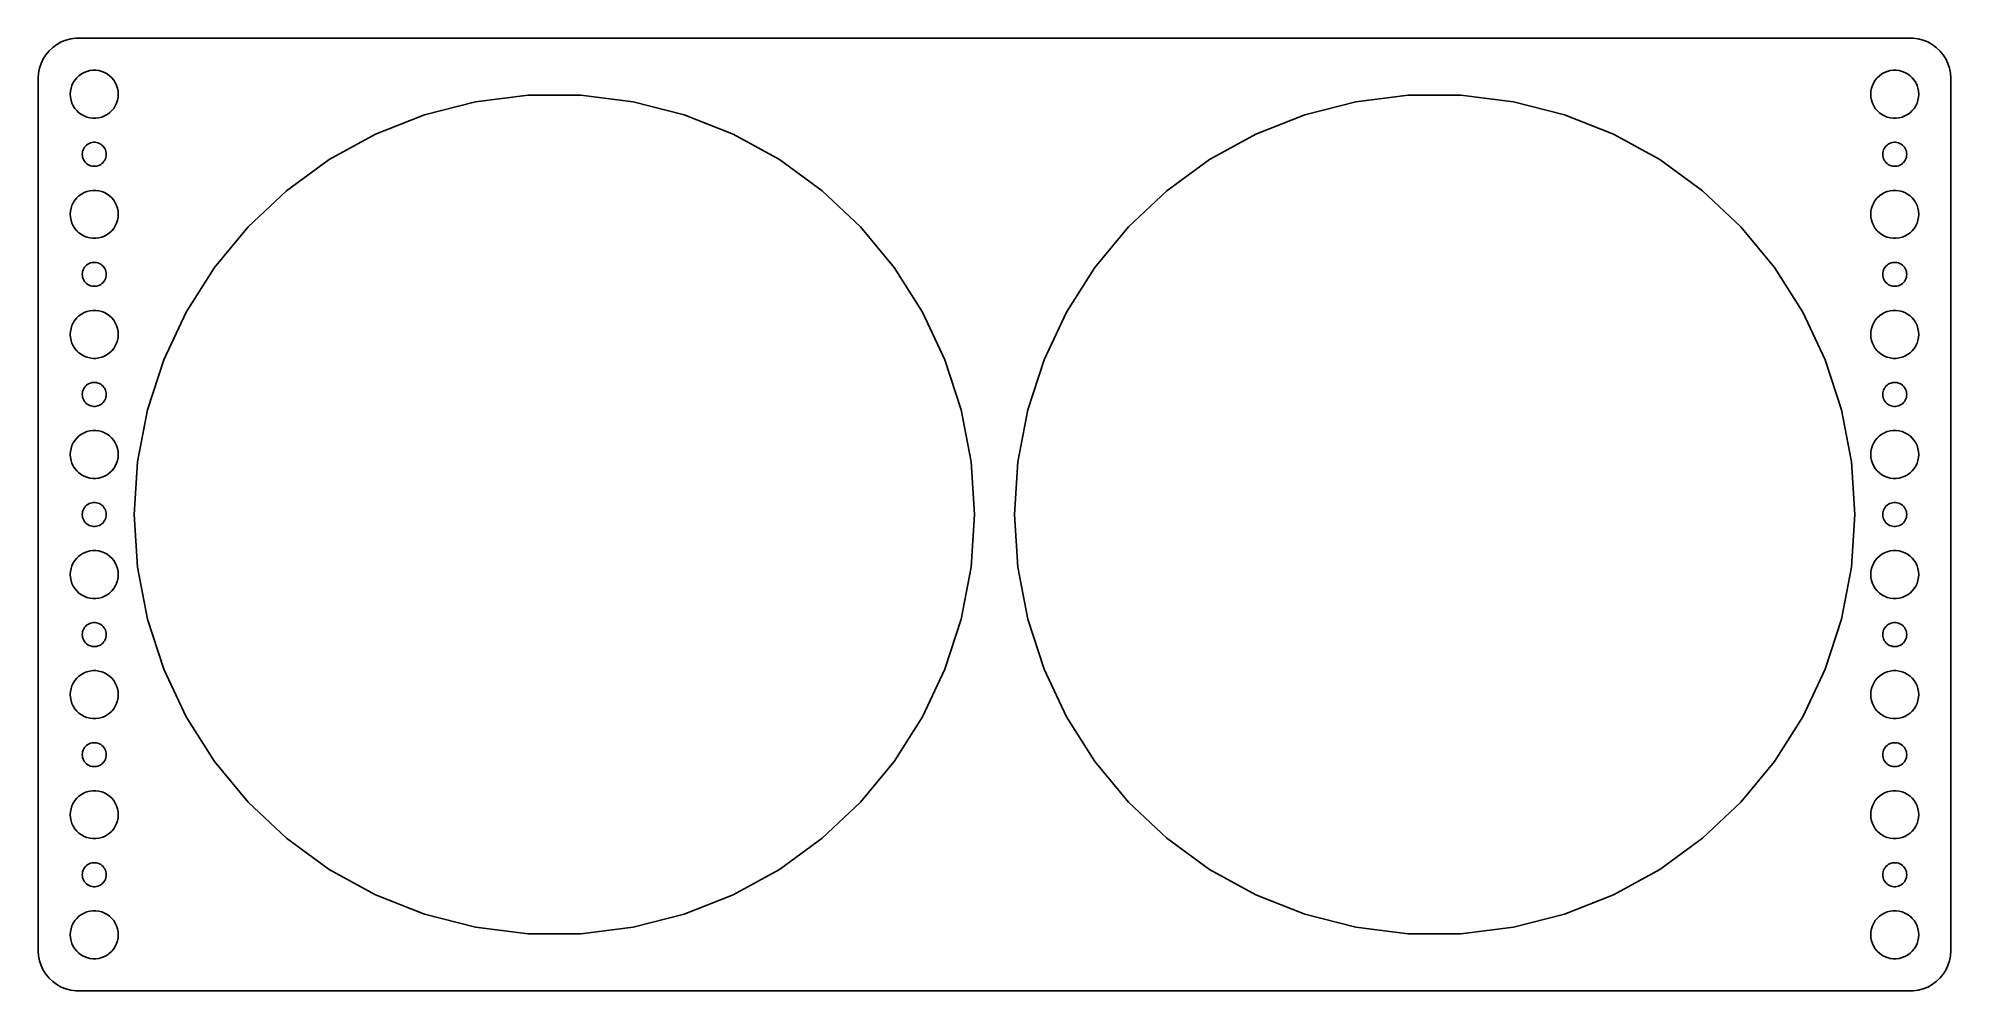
# Model space of a CAD drawing. Header units: metres. Extents: x -120 to 120, y -59 to 59.
import ezdxf

# ---------------------------------------------------------------- set-up
doc = ezdxf.new("R2010")
doc.units = ezdxf.units.M

msp = doc.modelspace()

# ---------------------------------------------------------------- linework, layer by layer
for p, q in [((-118.545, 57.4389), (-118.882, 56.9088)), ((-118.145, 57.9227), (-118.545, 57.4389)), ((-117.687, 58.3526), (-118.145, 57.9227)), ((-117.179, 58.7216), (-117.687, 58.3526)), ((-116.629, 59.0241), (-117.179, 58.7216)), ((-116.045, 59.2553), (-116.629, 59.0241)), ((-115.437, 59.4114), (-116.045, 59.2553)), ((-114.814, 59.4901), (-115.437, 59.4114)), ((114.814, 59.4901), (-114.814, 59.4901)), ((115.437, 59.4114), (114.814, 59.4901)), ((116.045, 59.2553), (115.437, 59.4114)), ((116.629, 59.0241), (116.045, 59.2553)), ((117.179, 58.7216), (116.629, 59.0241)), ((117.687, 58.3526), (117.179, 58.7216)), ((118.145, 57.9227), (117.687, 58.3526)), ((118.545, 57.4389), (118.145, 57.9227)), ((118.882, 56.9088), (118.545, 57.4389)), ((-119.461, 55.1267), (-119.5, 54.5)), ((-119.343, 55.7434), (-119.461, 55.1267)), ((-119.149, 56.3406), (-119.343, 55.7434)), ((-118.882, 56.9088), (-119.149, 56.3406)), ((-114.412, 54.8115), (-114.107, 55.033)), ((-114.107, 55.033), (-113.777, 55.2145)), ((-113.777, 55.2145), (-113.427, 55.3532)), ((-113.427, 55.3532), (-113.062, 55.4469)), ((-113.062, 55.4469), (-112.688, 55.4941)), ((-112.688, 55.4941), (-112.312, 55.4941)), ((-112.312, 55.4941), (-111.938, 55.4469)), ((-111.938, 55.4469), (-111.573, 55.3532)), ((-111.573, 55.3532), (-111.223, 55.2145)), ((-111.223, 55.2145), (-110.893, 55.033)), ((-110.893, 55.033), (-110.588, 54.8115)), ((110.588, 54.8115), (110.893, 55.033)), ((110.893, 55.033), (111.223, 55.2145)), ((111.223, 55.2145), (111.573, 55.3532)), ((111.573, 55.3532), (111.938, 55.4469)), ((111.938, 55.4469), (112.312, 55.4941)), ((112.312, 55.4941), (112.688, 55.4941)), ((112.688, 55.4941), (113.062, 55.4469)), ((113.062, 55.4469), (113.427, 55.3532)), ((113.427, 55.3532), (113.777, 55.2145)), ((113.777, 55.2145), (114.107, 55.033)), ((114.107, 55.033), (114.412, 54.8115)), ((119.149, 56.3406), (118.882, 56.9088)), ((119.343, 55.7434), (119.149, 56.3406)), ((119.461, 55.1267), (119.343, 55.7434)), ((119.5, 54.5), (119.461, 55.1267)), ((-119.5, 54.5), (-119.5, -54.5)), ((-115.5, 52.5), (-115.476, 52.876)), ((-115.476, 52.876), (-115.406, 53.2461)), ((-115.406, 53.2461), (-115.289, 53.6044)), ((-115.289, 53.6044), (-115.129, 53.9453)), ((-115.129, 53.9453), (-114.927, 54.2634)), ((-114.927, 54.2634), (-114.687, 54.5536)), ((-114.687, 54.5536), (-114.412, 54.8115)), ((-110.588, 54.8115), (-110.313, 54.5536)), ((-110.313, 54.5536), (-110.073, 54.2634)), ((-110.073, 54.2634), (-109.871, 53.9453)), ((-109.871, 53.9453), (-109.711, 53.6044)), ((-109.711, 53.6044), (-109.594, 53.2461)), ((-109.594, 53.2461), (-109.524, 52.876)), ((-109.524, 52.876), (-109.5, 52.5)), ((109.5, 52.5), (109.524, 52.876)), ((109.524, 52.876), (109.594, 53.2461)), ((109.594, 53.2461), (109.711, 53.6044)), ((109.711, 53.6044), (109.871, 53.9453)), ((109.871, 53.9453), (110.073, 54.2634)), ((110.073, 54.2634), (110.313, 54.5536)), ((110.313, 54.5536), (110.588, 54.8115)), ((114.412, 54.8115), (114.687, 54.5536)), ((114.687, 54.5536), (114.927, 54.2634)), ((114.927, 54.2634), (115.129, 53.9453)), ((115.129, 53.9453), (115.289, 53.6044)), ((115.289, 53.6044), (115.406, 53.2461)), ((115.406, 53.2461), (115.476, 52.876)), ((115.476, 52.876), (115.5, 52.5)), ((119.5, -54.5), (119.5, 54.5)), ((-115.476, 52.124), (-115.5, 52.5)), ((-115.406, 51.7539), (-115.476, 52.124)), ((-115.289, 51.3956), (-115.406, 51.7539)), ((-115.129, 51.0547), (-115.289, 51.3956)), ((-114.927, 50.7366), (-115.129, 51.0547)), ((-114.687, 50.4464), (-114.927, 50.7366)), ((-114.412, 50.1885), (-114.687, 50.4464)), ((-110.313, 50.4464), (-110.588, 50.1885)), ((-110.073, 50.7366), (-110.313, 50.4464)), ((-109.871, 51.0547), (-110.073, 50.7366)), ((-109.711, 51.3956), (-109.871, 51.0547)), ((-109.594, 51.7539), (-109.711, 51.3956)), ((-109.524, 52.124), (-109.594, 51.7539)), ((-109.5, 52.5), (-109.524, 52.124)), ((-71.2234, 49.9305), (-64.8375, 51.5701)), ((-64.8375, 51.5701), (-58.2965, 52.3964)), ((-58.2965, 52.3964), (-51.7035, 52.3964)), ((-51.7035, 52.3964), (-45.1625, 51.5701)), ((-45.1625, 51.5701), (-38.7766, 49.9305)), ((38.7766, 49.9305), (45.1625, 51.5701)), ((45.1625, 51.5701), (51.7035, 52.3964)), ((51.7035, 52.3964), (58.2965, 52.3964)), ((58.2965, 52.3964), (64.8375, 51.5701)), ((64.8375, 51.5701), (71.2234, 49.9305)), ((109.524, 52.124), (109.5, 52.5)), ((109.594, 51.7539), (109.524, 52.124)), ((109.711, 51.3956), (109.594, 51.7539)), ((109.871, 51.0547), (109.711, 51.3956)), ((110.073, 50.7366), (109.871, 51.0547)), ((110.313, 50.4464), (110.073, 50.7366)), ((110.588, 50.1885), (110.313, 50.4464)), ((114.687, 50.4464), (114.412, 50.1885)), ((114.927, 50.7366), (114.687, 50.4464)), ((115.129, 51.0547), (114.927, 50.7366)), ((115.289, 51.3956), (115.129, 51.0547)), ((115.406, 51.7539), (115.289, 51.3956)), ((115.476, 52.124), (115.406, 51.7539)), ((115.5, 52.5), (115.476, 52.124)), ((-114.107, 49.967), (-114.412, 50.1885)), ((-113.777, 49.7855), (-114.107, 49.967)), ((-113.427, 49.6468), (-113.777, 49.7855)), ((-113.062, 49.5531), (-113.427, 49.6468)), ((-112.688, 49.5059), (-113.062, 49.5531)), ((-112.312, 49.5059), (-112.688, 49.5059)), ((-111.938, 49.5531), (-112.312, 49.5059)), ((-111.573, 49.6468), (-111.938, 49.5531)), ((-111.223, 49.7855), (-111.573, 49.6468)), ((-110.893, 49.967), (-111.223, 49.7855)), ((-110.588, 50.1885), (-110.893, 49.967)), ((-77.3534, 47.5034), (-71.2234, 49.9305)), ((-38.7766, 49.9305), (-32.6466, 47.5034)), ((32.6466, 47.5034), (38.7766, 49.9305)), ((71.2234, 49.9305), (77.3534, 47.5034)), ((110.893, 49.967), (110.588, 50.1885)), ((111.223, 49.7855), (110.893, 49.967)), ((111.573, 49.6468), (111.223, 49.7855)), ((111.938, 49.5531), (111.573, 49.6468)), ((112.312, 49.5059), (111.938, 49.5531)), ((112.688, 49.5059), (112.312, 49.5059)), ((113.062, 49.5531), (112.688, 49.5059)), ((113.427, 49.6468), (113.062, 49.5531)), ((113.777, 49.7855), (113.427, 49.6468)), ((114.107, 49.967), (113.777, 49.7855)), ((114.412, 50.1885), (114.107, 49.967)), ((-113.953, 45.373), (-113.895, 45.5522)), ((-113.895, 45.5522), (-113.814, 45.7226)), ((-113.814, 45.7226), (-113.714, 45.8817)), ((-113.714, 45.8817), (-113.593, 46.0268)), ((-113.593, 46.0268), (-113.456, 46.1558)), ((-113.456, 46.1558), (-113.304, 46.2665)), ((-113.304, 46.2665), (-113.139, 46.3572)), ((-113.139, 46.3572), (-112.964, 46.4266)), ((-112.964, 46.4266), (-112.781, 46.4734)), ((-112.781, 46.4734), (-112.594, 46.497)), ((-112.594, 46.497), (-112.406, 46.497)), ((-112.406, 46.497), (-112.219, 46.4734)), ((-112.219, 46.4734), (-112.036, 46.4266)), ((-112.036, 46.4266), (-111.861, 46.3572)), ((-111.861, 46.3572), (-111.696, 46.2665)), ((-111.696, 46.2665), (-111.544, 46.1558)), ((-111.544, 46.1558), (-111.407, 46.0268)), ((-111.407, 46.0268), (-111.286, 45.8817)), ((-111.286, 45.8817), (-111.186, 45.7226)), ((-111.186, 45.7226), (-111.105, 45.5522)), ((-111.105, 45.5522), (-111.047, 45.373)), ((-83.1309, 44.3272), (-77.3534, 47.5034)), ((-32.6466, 47.5034), (-26.8691, 44.3272)), ((26.8691, 44.3272), (32.6466, 47.5034)), ((77.3534, 47.5034), (83.1309, 44.3272)), ((111.047, 45.373), (111.105, 45.5522)), ((111.105, 45.5522), (111.186, 45.7226)), ((111.186, 45.7226), (111.286, 45.8817)), ((111.286, 45.8817), (111.407, 46.0268)), ((111.407, 46.0268), (111.544, 46.1558)), ((111.544, 46.1558), (111.696, 46.2665)), ((111.696, 46.2665), (111.861, 46.3572)), ((111.861, 46.3572), (112.036, 46.4266)), ((112.036, 46.4266), (112.219, 46.4734)), ((112.219, 46.4734), (112.406, 46.497)), ((112.406, 46.497), (112.594, 46.497)), ((112.594, 46.497), (112.781, 46.4734)), ((112.781, 46.4734), (112.964, 46.4266)), ((112.964, 46.4266), (113.139, 46.3572)), ((113.139, 46.3572), (113.304, 46.2665)), ((113.304, 46.2665), (113.456, 46.1558)), ((113.456, 46.1558), (113.593, 46.0268)), ((113.593, 46.0268), (113.714, 45.8817)), ((113.714, 45.8817), (113.814, 45.7226)), ((113.814, 45.7226), (113.895, 45.5522)), ((113.895, 45.5522), (113.953, 45.373)), ((-114, 45), (-113.988, 45.188)), ((-113.988, 44.812), (-114, 45)), ((-113.988, 45.188), (-113.953, 45.373)), ((-113.953, 44.627), (-113.988, 44.812)), ((-113.895, 44.4478), (-113.953, 44.627)), ((-113.814, 44.2774), (-113.895, 44.4478)), ((-113.714, 44.1183), (-113.814, 44.2774)), ((-113.593, 43.9732), (-113.714, 44.1183)), ((-113.456, 43.8442), (-113.593, 43.9732)), ((-113.304, 43.7335), (-113.456, 43.8442)), ((-113.139, 43.6428), (-113.304, 43.7335)), ((-112.964, 43.5734), (-113.139, 43.6428)), ((-112.781, 43.5266), (-112.964, 43.5734)), ((-112.594, 43.503), (-112.781, 43.5266)), ((-112.406, 43.503), (-112.594, 43.503)), ((-112.219, 43.5266), (-112.406, 43.503)), ((-112.036, 43.5734), (-112.219, 43.5266)), ((-111.861, 43.6428), (-112.036, 43.5734)), ((-111.696, 43.7335), (-111.861, 43.6428)), ((-111.544, 43.8442), (-111.696, 43.7335)), ((-111.407, 43.9732), (-111.544, 43.8442)), ((-111.286, 44.1183), (-111.407, 43.9732)), ((-111.186, 44.2774), (-111.286, 44.1183)), ((-111.105, 44.4478), (-111.186, 44.2774)), ((-111.047, 44.627), (-111.105, 44.4478)), ((-111.047, 45.373), (-111.012, 45.188)), ((-111.012, 44.812), (-111.047, 44.627)), ((-111.012, 45.188), (-111, 45)), ((-111, 45), (-111.012, 44.812)), ((-88.4648, 40.4519), (-83.1309, 44.3272)), ((-26.8691, 44.3272), (-21.5352, 40.4519)), ((21.5352, 40.4519), (26.8691, 44.3272)), ((83.1309, 44.3272), (88.4648, 40.4519)), ((111, 45), (111.012, 45.188)), ((111.012, 44.812), (111, 45)), ((111.012, 45.188), (111.047, 45.373)), ((111.047, 44.627), (111.012, 44.812)), ((111.105, 44.4478), (111.047, 44.627)), ((111.186, 44.2774), (111.105, 44.4478)), ((111.286, 44.1183), (111.186, 44.2774)), ((111.407, 43.9732), (111.286, 44.1183)), ((111.544, 43.8442), (111.407, 43.9732)), ((111.696, 43.7335), (111.544, 43.8442)), ((111.861, 43.6428), (111.696, 43.7335)), ((112.036, 43.5734), (111.861, 43.6428)), ((112.219, 43.5266), (112.036, 43.5734)), ((112.406, 43.503), (112.219, 43.5266)), ((112.594, 43.503), (112.406, 43.503)), ((112.781, 43.5266), (112.594, 43.503)), ((112.964, 43.5734), (112.781, 43.5266)), ((113.139, 43.6428), (112.964, 43.5734)), ((113.304, 43.7335), (113.139, 43.6428)), ((113.456, 43.8442), (113.304, 43.7335)), ((113.593, 43.9732), (113.456, 43.8442)), ((113.714, 44.1183), (113.593, 43.9732)), ((113.814, 44.2774), (113.714, 44.1183)), ((113.895, 44.4478), (113.814, 44.2774)), ((113.953, 44.627), (113.895, 44.4478)), ((113.953, 45.373), (113.988, 45.188)), ((113.988, 44.812), (113.953, 44.627)), ((113.988, 45.188), (114, 45)), ((114, 45), (113.988, 44.812)), ((-115.476, 37.876), (-115.406, 38.2461)), ((-115.406, 38.2461), (-115.289, 38.6044)), ((-115.289, 38.6044), (-115.129, 38.9453)), ((-115.129, 38.9453), (-114.927, 39.2634)), ((-114.927, 39.2634), (-114.687, 39.5536)), ((-114.687, 39.5536), (-114.412, 39.8115)), ((-114.412, 39.8115), (-114.107, 40.033)), ((-114.107, 40.033), (-113.777, 40.2145)), ((-113.777, 40.2145), (-113.427, 40.3532)), ((-113.427, 40.3532), (-113.062, 40.4469)), ((-113.062, 40.4469), (-112.688, 40.4941)), ((-112.688, 40.4941), (-112.312, 40.4941)), ((-112.312, 40.4941), (-111.938, 40.4469)), ((-111.938, 40.4469), (-111.573, 40.3532)), ((-111.573, 40.3532), (-111.223, 40.2145)), ((-111.223, 40.2145), (-110.893, 40.033)), ((-110.893, 40.033), (-110.588, 39.8115)), ((-110.588, 39.8115), (-110.313, 39.5536)), ((-110.313, 39.5536), (-110.073, 39.2634)), ((-110.073, 39.2634), (-109.871, 38.9453)), ((-109.871, 38.9453), (-109.711, 38.6044)), ((-109.711, 38.6044), (-109.594, 38.2461)), ((-109.594, 38.2461), (-109.524, 37.876)), ((-93.2708, 35.9387), (-88.4648, 40.4519)), ((-21.5352, 40.4519), (-16.7291, 35.9387)), ((16.7291, 35.9387), (21.5352, 40.4519)), ((88.4648, 40.4519), (93.2708, 35.9387)), ((109.524, 37.876), (109.594, 38.2461)), ((109.594, 38.2461), (109.711, 38.6044)), ((109.711, 38.6044), (109.871, 38.9453)), ((109.871, 38.9453), (110.073, 39.2634)), ((110.073, 39.2634), (110.313, 39.5536)), ((110.313, 39.5536), (110.588, 39.8115)), ((110.588, 39.8115), (110.893, 40.033)), ((110.893, 40.033), (111.223, 40.2145)), ((111.223, 40.2145), (111.573, 40.3532)), ((111.573, 40.3532), (111.938, 40.4469)), ((111.938, 40.4469), (112.312, 40.4941)), ((112.312, 40.4941), (112.688, 40.4941)), ((112.688, 40.4941), (113.062, 40.4469)), ((113.062, 40.4469), (113.427, 40.3532)), ((113.427, 40.3532), (113.777, 40.2145)), ((113.777, 40.2145), (114.107, 40.033)), ((114.107, 40.033), (114.412, 39.8115)), ((114.412, 39.8115), (114.687, 39.5536)), ((114.687, 39.5536), (114.927, 39.2634)), ((114.927, 39.2634), (115.129, 38.9453)), ((115.129, 38.9453), (115.289, 38.6044)), ((115.289, 38.6044), (115.406, 38.2461)), ((115.406, 38.2461), (115.476, 37.876)), ((-115.5, 37.5), (-115.476, 37.876)), ((-115.476, 37.124), (-115.5, 37.5)), ((-115.406, 36.7539), (-115.476, 37.124)), ((-115.289, 36.3956), (-115.406, 36.7539)), ((-115.129, 36.0547), (-115.289, 36.3956)), ((-114.927, 35.7366), (-115.129, 36.0547)), ((-109.871, 36.0547), (-110.073, 35.7366)), ((-109.711, 36.3956), (-109.871, 36.0547)), ((-109.594, 36.7539), (-109.711, 36.3956)), ((-109.524, 37.124), (-109.594, 36.7539)), ((-109.524, 37.876), (-109.5, 37.5)), ((-109.5, 37.5), (-109.524, 37.124)), ((-97.4734, 30.8587), (-93.2708, 35.9387)), ((-16.7291, 35.9387), (-12.5266, 30.8587)), ((12.5266, 30.8587), (16.7291, 35.9387)), ((93.2708, 35.9387), (97.4734, 30.8587)), ((109.5, 37.5), (109.524, 37.876)), ((109.524, 37.124), (109.5, 37.5)), ((109.594, 36.7539), (109.524, 37.124)), ((109.711, 36.3956), (109.594, 36.7539)), ((109.871, 36.0547), (109.711, 36.3956)), ((110.073, 35.7366), (109.871, 36.0547)), ((115.129, 36.0547), (114.927, 35.7366)), ((115.289, 36.3956), (115.129, 36.0547)), ((115.406, 36.7539), (115.289, 36.3956)), ((115.476, 37.124), (115.406, 36.7539)), ((115.476, 37.876), (115.5, 37.5)), ((115.5, 37.5), (115.476, 37.124)), ((-114.687, 35.4464), (-114.927, 35.7366)), ((-114.412, 35.1885), (-114.687, 35.4464)), ((-114.107, 34.967), (-114.412, 35.1885)), ((-113.777, 34.7855), (-114.107, 34.967)), ((-113.427, 34.6468), (-113.777, 34.7855)), ((-113.062, 34.5531), (-113.427, 34.6468)), ((-112.688, 34.5059), (-113.062, 34.5531)), ((-112.312, 34.5059), (-112.688, 34.5059)), ((-111.938, 34.5531), (-112.312, 34.5059)), ((-111.573, 34.6468), (-111.938, 34.5531)), ((-111.223, 34.7855), (-111.573, 34.6468)), ((-110.893, 34.967), (-111.223, 34.7855)), ((-110.588, 35.1885), (-110.893, 34.967)), ((-110.313, 35.4464), (-110.588, 35.1885)), ((-110.073, 35.7366), (-110.313, 35.4464)), ((110.313, 35.4464), (110.073, 35.7366)), ((110.588, 35.1885), (110.313, 35.4464)), ((110.893, 34.967), (110.588, 35.1885)), ((111.223, 34.7855), (110.893, 34.967)), ((111.573, 34.6468), (111.223, 34.7855)), ((111.938, 34.5531), (111.573, 34.6468)), ((112.312, 34.5059), (111.938, 34.5531)), ((112.688, 34.5059), (112.312, 34.5059)), ((113.062, 34.5531), (112.688, 34.5059)), ((113.427, 34.6468), (113.062, 34.5531)), ((113.777, 34.7855), (113.427, 34.6468)), ((114.107, 34.967), (113.777, 34.7855)), ((114.412, 35.1885), (114.107, 34.967)), ((114.687, 35.4464), (114.412, 35.1885)), ((114.927, 35.7366), (114.687, 35.4464)), ((-113.593, 31.0268), (-113.456, 31.1558)), ((-113.456, 31.1558), (-113.304, 31.2665)), ((-113.304, 31.2665), (-113.139, 31.3572)), ((-113.139, 31.3572), (-112.964, 31.4266)), ((-112.964, 31.4266), (-112.781, 31.4734)), ((-112.781, 31.4734), (-112.594, 31.497)), ((-112.594, 31.497), (-112.406, 31.497)), ((-112.406, 31.497), (-112.219, 31.4734)), ((-112.219, 31.4734), (-112.036, 31.4266)), ((-112.036, 31.4266), (-111.861, 31.3572)), ((-111.861, 31.3572), (-111.696, 31.2665)), ((-111.696, 31.2665), (-111.544, 31.1558)), ((-111.544, 31.1558), (-111.407, 31.0268)), ((111.407, 31.0268), (111.544, 31.1558)), ((111.544, 31.1558), (111.696, 31.2665)), ((111.696, 31.2665), (111.861, 31.3572)), ((111.861, 31.3572), (112.036, 31.4266)), ((112.036, 31.4266), (112.219, 31.4734)), ((112.219, 31.4734), (112.406, 31.497)), ((112.406, 31.497), (112.594, 31.497)), ((112.594, 31.497), (112.781, 31.4734)), ((112.781, 31.4734), (112.964, 31.4266)), ((112.964, 31.4266), (113.139, 31.3572)), ((113.139, 31.3572), (113.304, 31.2665)), ((113.304, 31.2665), (113.456, 31.1558)), ((113.456, 31.1558), (113.593, 31.0268)), ((-114, 30), (-113.988, 30.188)), ((-113.988, 29.812), (-114, 30)), ((-113.988, 30.188), (-113.953, 30.373)), ((-113.953, 29.627), (-113.988, 29.812)), ((-113.953, 30.373), (-113.895, 30.5522)), ((-113.895, 29.4478), (-113.953, 29.627)), ((-113.895, 30.5522), (-113.814, 30.7226)), ((-113.814, 29.2774), (-113.895, 29.4478)), ((-113.814, 30.7226), (-113.714, 30.8817)), ((-113.714, 29.1183), (-113.814, 29.2774)), ((-113.714, 30.8817), (-113.593, 31.0268)), ((-113.593, 28.9732), (-113.714, 29.1183)), ((-113.456, 28.8442), (-113.593, 28.9732)), ((-113.304, 28.7335), (-113.456, 28.8442)), ((-113.139, 28.6427), (-113.304, 28.7335)), ((-111.696, 28.7335), (-111.861, 28.6427)), ((-111.544, 28.8442), (-111.696, 28.7335)), ((-111.407, 28.9732), (-111.544, 28.8442)), ((-111.407, 31.0268), (-111.286, 30.8817)), ((-111.286, 29.1183), (-111.407, 28.9732)), ((-111.286, 30.8817), (-111.186, 30.7226)), ((-111.186, 29.2774), (-111.286, 29.1183)), ((-111.186, 30.7226), (-111.105, 30.5522)), ((-111.105, 29.4478), (-111.186, 29.2774)), ((-111.105, 30.5522), (-111.047, 30.373)), ((-111.047, 29.627), (-111.105, 29.4478)), ((-111.047, 30.373), (-111.012, 30.188)), ((-111.012, 29.812), (-111.047, 29.627)), ((-111.012, 30.188), (-111, 30)), ((-111, 30), (-111.012, 29.812)), ((-101.006, 25.2921), (-97.4734, 30.8587)), ((-12.5266, 30.8587), (-8.9939, 25.2921)), ((8.9939, 25.2921), (12.5266, 30.8587)), ((97.4734, 30.8587), (101.006, 25.2921)), ((111, 30), (111.012, 30.188)), ((111.012, 29.812), (111, 30)), ((111.012, 30.188), (111.047, 30.373)), ((111.047, 29.627), (111.012, 29.812)), ((111.047, 30.373), (111.105, 30.5522)), ((111.105, 29.4478), (111.047, 29.627)), ((111.105, 30.5522), (111.186, 30.7226)), ((111.186, 29.2774), (111.105, 29.4478)), ((111.186, 30.7226), (111.286, 30.8817)), ((111.286, 29.1183), (111.186, 29.2774)), ((111.286, 30.8817), (111.407, 31.0268)), ((111.407, 28.9732), (111.286, 29.1183)), ((111.544, 28.8442), (111.407, 28.9732)), ((111.696, 28.7335), (111.544, 28.8442)), ((111.861, 28.6427), (111.696, 28.7335)), ((113.304, 28.7335), (113.139, 28.6427)), ((113.456, 28.8442), (113.304, 28.7335)), ((113.593, 28.9732), (113.456, 28.8442)), ((113.593, 31.0268), (113.714, 30.8817)), ((113.714, 29.1183), (113.593, 28.9732)), ((113.714, 30.8817), (113.814, 30.7226)), ((113.814, 29.2774), (113.714, 29.1183)), ((113.814, 30.7226), (113.895, 30.5522)), ((113.895, 29.4478), (113.814, 29.2774)), ((113.895, 30.5522), (113.953, 30.373)), ((113.953, 29.627), (113.895, 29.4478)), ((113.953, 30.373), (113.988, 30.188)), ((113.988, 29.812), (113.953, 29.627)), ((113.988, 30.188), (114, 30)), ((114, 30), (113.988, 29.812)), ((-112.964, 28.5734), (-113.139, 28.6427)), ((-112.781, 28.5266), (-112.964, 28.5734)), ((-112.594, 28.503), (-112.781, 28.5266)), ((-112.406, 28.503), (-112.594, 28.503)), ((-112.219, 28.5266), (-112.406, 28.503)), ((-112.036, 28.5734), (-112.219, 28.5266)), ((-111.861, 28.6427), (-112.036, 28.5734)), ((112.036, 28.5734), (111.861, 28.6427)), ((112.219, 28.5266), (112.036, 28.5734)), ((112.406, 28.503), (112.219, 28.5266)), ((112.594, 28.503), (112.406, 28.503)), ((112.781, 28.5266), (112.594, 28.503)), ((112.964, 28.5734), (112.781, 28.5266)), ((113.139, 28.6427), (112.964, 28.5734)), ((-115.289, 23.6044), (-115.129, 23.9453)), ((-115.129, 23.9453), (-114.927, 24.2634)), ((-114.927, 24.2634), (-114.687, 24.5536)), ((-114.687, 24.5536), (-114.412, 24.8115)), ((-114.412, 24.8115), (-114.107, 25.033)), ((-114.107, 25.033), (-113.777, 25.2145)), ((-113.777, 25.2145), (-113.427, 25.3532)), ((-113.427, 25.3532), (-113.062, 25.4469)), ((-113.062, 25.4469), (-112.688, 25.4941)), ((-112.688, 25.4941), (-112.312, 25.4941)), ((-112.312, 25.4941), (-111.938, 25.4469)), ((-111.938, 25.4469), (-111.573, 25.3532)), ((-111.573, 25.3532), (-111.223, 25.2145)), ((-111.223, 25.2145), (-110.893, 25.033)), ((-110.893, 25.033), (-110.588, 24.8115)), ((-110.588, 24.8115), (-110.313, 24.5536)), ((-110.313, 24.5536), (-110.073, 24.2634)), ((-110.073, 24.2634), (-109.871, 23.9453)), ((-109.871, 23.9453), (-109.711, 23.6044)), ((-103.813, 19.3265), (-101.006, 25.2921)), ((-8.9939, 25.2921), (-6.18672, 19.3265)), ((6.18672, 19.3265), (8.9939, 25.2921)), ((101.006, 25.2921), (103.813, 19.3265)), ((109.711, 23.6044), (109.871, 23.9453)), ((109.871, 23.9453), (110.073, 24.2634)), ((110.073, 24.2634), (110.313, 24.5536)), ((110.313, 24.5536), (110.588, 24.8115)), ((110.588, 24.8115), (110.893, 25.033)), ((110.893, 25.033), (111.223, 25.2145)), ((111.223, 25.2145), (111.573, 25.3532)), ((111.573, 25.3532), (111.938, 25.4469)), ((111.938, 25.4469), (112.312, 25.4941)), ((112.312, 25.4941), (112.688, 25.4941)), ((112.688, 25.4941), (113.062, 25.4469)), ((113.062, 25.4469), (113.427, 25.3532)), ((113.427, 25.3532), (113.777, 25.2145)), ((113.777, 25.2145), (114.107, 25.033)), ((114.107, 25.033), (114.412, 24.8115)), ((114.412, 24.8115), (114.687, 24.5536)), ((114.687, 24.5536), (114.927, 24.2634)), ((114.927, 24.2634), (115.129, 23.9453)), ((115.129, 23.9453), (115.289, 23.6044)), ((-115.5, 22.5), (-115.476, 22.876)), ((-115.476, 22.124), (-115.5, 22.5)), ((-115.476, 22.876), (-115.406, 23.2461)), ((-115.406, 21.7539), (-115.476, 22.124)), ((-115.406, 23.2461), (-115.289, 23.6044)), ((-115.289, 21.3956), (-115.406, 21.7539)), ((-109.711, 23.6044), (-109.594, 23.2461)), ((-109.594, 21.7539), (-109.711, 21.3956)), ((-109.594, 23.2461), (-109.524, 22.876)), ((-109.524, 22.124), (-109.594, 21.7539)), ((-109.524, 22.876), (-109.5, 22.5)), ((-109.5, 22.5), (-109.524, 22.124)), ((109.5, 22.5), (109.524, 22.876)), ((109.524, 22.124), (109.5, 22.5)), ((109.524, 22.876), (109.594, 23.2461)), ((109.594, 21.7539), (109.524, 22.124)), ((109.594, 23.2461), (109.711, 23.6044)), ((109.711, 21.3956), (109.594, 21.7539)), ((115.289, 23.6044), (115.406, 23.2461)), ((115.406, 21.7539), (115.289, 21.3956)), ((115.406, 23.2461), (115.476, 22.876)), ((115.476, 22.124), (115.406, 21.7539)), ((115.476, 22.876), (115.5, 22.5)), ((115.5, 22.5), (115.476, 22.124)), ((-115.129, 21.0547), (-115.289, 21.3956)), ((-114.927, 20.7366), (-115.129, 21.0547)), ((-114.687, 20.4464), (-114.927, 20.7366)), ((-114.412, 20.1884), (-114.687, 20.4464)), ((-114.107, 19.967), (-114.412, 20.1884)), ((-113.777, 19.7855), (-114.107, 19.967)), ((-113.427, 19.6468), (-113.777, 19.7855)), ((-113.062, 19.5531), (-113.427, 19.6468)), ((-112.688, 19.5059), (-113.062, 19.5531)), ((-112.312, 19.5059), (-112.688, 19.5059)), ((-111.938, 19.5531), (-112.312, 19.5059)), ((-111.573, 19.6468), (-111.938, 19.5531)), ((-111.223, 19.7855), (-111.573, 19.6468)), ((-110.893, 19.967), (-111.223, 19.7855)), ((-110.588, 20.1884), (-110.893, 19.967)), ((-110.313, 20.4464), (-110.588, 20.1884)), ((-110.073, 20.7366), (-110.313, 20.4464)), ((-109.871, 21.0547), (-110.073, 20.7366)), ((-109.711, 21.3956), (-109.871, 21.0547)), ((-105.851, 13.0562), (-103.813, 19.3265)), ((-6.18672, 19.3265), (-4.14938, 13.0562)), ((4.14938, 13.0562), (6.18672, 19.3265)), ((103.813, 19.3265), (105.851, 13.0562)), ((109.871, 21.0547), (109.711, 21.3956)), ((110.073, 20.7366), (109.871, 21.0547)), ((110.313, 20.4464), (110.073, 20.7366)), ((110.588, 20.1884), (110.313, 20.4464)), ((110.893, 19.967), (110.588, 20.1884)), ((111.223, 19.7855), (110.893, 19.967)), ((111.573, 19.6468), (111.223, 19.7855)), ((111.938, 19.5531), (111.573, 19.6468)), ((112.312, 19.5059), (111.938, 19.5531)), ((112.688, 19.5059), (112.312, 19.5059)), ((113.062, 19.5531), (112.688, 19.5059)), ((113.427, 19.6468), (113.062, 19.5531)), ((113.777, 19.7855), (113.427, 19.6468)), ((114.107, 19.967), (113.777, 19.7855)), ((114.412, 20.1884), (114.107, 19.967)), ((114.687, 20.4464), (114.412, 20.1884)), ((114.927, 20.7366), (114.687, 20.4464)), ((115.129, 21.0547), (114.927, 20.7366)), ((115.289, 21.3956), (115.129, 21.0547)), ((-114, 15), (-113.988, 15.188)), ((-113.988, 14.812), (-114, 15)), ((-113.988, 15.188), (-113.953, 15.373)), ((-113.953, 14.627), (-113.988, 14.812)), ((-113.953, 15.373), (-113.895, 15.5522)), ((-113.895, 14.4478), (-113.953, 14.627)), ((-113.895, 15.5522), (-113.814, 15.7226)), ((-113.814, 14.2774), (-113.895, 14.4478)), ((-113.814, 15.7226), (-113.714, 15.8817)), ((-113.714, 15.8817), (-113.593, 16.0268)), ((-113.593, 16.0268), (-113.456, 16.1558)), ((-113.456, 16.1558), (-113.304, 16.2665)), ((-113.304, 16.2665), (-113.139, 16.3572)), ((-113.139, 16.3572), (-112.964, 16.4266)), ((-112.964, 16.4266), (-112.781, 16.4734)), ((-112.781, 16.4734), (-112.594, 16.497)), ((-112.594, 16.497), (-112.406, 16.497)), ((-112.406, 16.497), (-112.219, 16.4734)), ((-112.219, 16.4734), (-112.036, 16.4266)), ((-112.036, 16.4266), (-111.861, 16.3572)), ((-111.861, 16.3572), (-111.696, 16.2665)), ((-111.696, 16.2665), (-111.544, 16.1558)), ((-111.544, 16.1558), (-111.407, 16.0268)), ((-111.407, 16.0268), (-111.286, 15.8817)), ((-111.286, 15.8817), (-111.186, 15.7226)), ((-111.186, 15.7226), (-111.105, 15.5522)), ((-111.105, 14.4478), (-111.186, 14.2774)), ((-111.105, 15.5522), (-111.047, 15.373)), ((-111.047, 14.627), (-111.105, 14.4478)), ((-111.047, 15.373), (-111.012, 15.188)), ((-111.012, 14.812), (-111.047, 14.627)), ((-111.012, 15.188), (-111, 15)), ((-111, 15), (-111.012, 14.812)), ((111, 15), (111.012, 15.188)), ((111.012, 14.812), (111, 15)), ((111.012, 15.188), (111.047, 15.373)), ((111.047, 14.627), (111.012, 14.812)), ((111.047, 15.373), (111.105, 15.5522)), ((111.105, 14.4478), (111.047, 14.627)), ((111.105, 15.5522), (111.186, 15.7226)), ((111.186, 14.2774), (111.105, 14.4478)), ((111.186, 15.7226), (111.286, 15.8817)), ((111.286, 15.8817), (111.407, 16.0268)), ((111.407, 16.0268), (111.544, 16.1558)), ((111.544, 16.1558), (111.696, 16.2665)), ((111.696, 16.2665), (111.861, 16.3572)), ((111.861, 16.3572), (112.036, 16.4266)), ((112.036, 16.4266), (112.219, 16.4734)), ((112.219, 16.4734), (112.406, 16.497)), ((112.406, 16.497), (112.594, 16.497)), ((112.594, 16.497), (112.781, 16.4734)), ((112.781, 16.4734), (112.964, 16.4266)), ((112.964, 16.4266), (113.139, 16.3572)), ((113.139, 16.3572), (113.304, 16.2665)), ((113.304, 16.2665), (113.456, 16.1558)), ((113.456, 16.1558), (113.593, 16.0268)), ((113.593, 16.0268), (113.714, 15.8817)), ((113.714, 15.8817), (113.814, 15.7226)), ((113.814, 15.7226), (113.895, 15.5522)), ((113.895, 14.4478), (113.814, 14.2774)), ((113.895, 15.5522), (113.953, 15.373)), ((113.953, 14.627), (113.895, 14.4478)), ((113.953, 15.373), (113.988, 15.188)), ((113.988, 14.812), (113.953, 14.627)), ((113.988, 15.188), (114, 15)), ((114, 15), (113.988, 14.812)), ((-113.714, 14.1183), (-113.814, 14.2774)), ((-113.593, 13.9732), (-113.714, 14.1183)), ((-113.456, 13.8442), (-113.593, 13.9732)), ((-113.304, 13.7335), (-113.456, 13.8442)), ((-113.139, 13.6427), (-113.304, 13.7335)), ((-112.964, 13.5734), (-113.139, 13.6427)), ((-112.781, 13.5266), (-112.964, 13.5734)), ((-112.594, 13.5029), (-112.781, 13.5266)), ((-112.406, 13.5029), (-112.594, 13.5029)), ((-112.219, 13.5266), (-112.406, 13.5029)), ((-112.036, 13.5734), (-112.219, 13.5266)), ((-111.861, 13.6427), (-112.036, 13.5734)), ((-111.696, 13.7335), (-111.861, 13.6427)), ((-111.544, 13.8442), (-111.696, 13.7335)), ((-111.407, 13.9732), (-111.544, 13.8442)), ((-111.286, 14.1183), (-111.407, 13.9732)), ((-111.186, 14.2774), (-111.286, 14.1183)), ((-107.086, 6.57999), (-105.851, 13.0562)), ((-4.14938, 13.0562), (-2.91397, 6.57999)), ((2.91397, 6.57999), (4.14938, 13.0562)), ((105.851, 13.0562), (107.086, 6.57999)), ((111.286, 14.1183), (111.186, 14.2774)), ((111.407, 13.9732), (111.286, 14.1183)), ((111.544, 13.8442), (111.407, 13.9732)), ((111.696, 13.7335), (111.544, 13.8442)), ((111.861, 13.6427), (111.696, 13.7335)), ((112.036, 13.5734), (111.861, 13.6427)), ((112.219, 13.5266), (112.036, 13.5734)), ((112.406, 13.5029), (112.219, 13.5266)), ((112.594, 13.5029), (112.406, 13.5029)), ((112.781, 13.5266), (112.594, 13.5029)), ((112.964, 13.5734), (112.781, 13.5266)), ((113.139, 13.6427), (112.964, 13.5734)), ((113.304, 13.7335), (113.139, 13.6427)), ((113.456, 13.8442), (113.304, 13.7335)), ((113.593, 13.9732), (113.456, 13.8442)), ((113.714, 14.1183), (113.593, 13.9732)), ((113.814, 14.2774), (113.714, 14.1183)), ((-114.687, 9.55363), (-114.412, 9.81154)), ((-114.412, 9.81154), (-114.107, 10.033)), ((-114.107, 10.033), (-113.777, 10.2145)), ((-113.777, 10.2145), (-113.427, 10.3532)), ((-113.427, 10.3532), (-113.062, 10.4469)), ((-113.062, 10.4469), (-112.688, 10.4941)), ((-112.688, 10.4941), (-112.312, 10.4941)), ((-112.312, 10.4941), (-111.938, 10.4469)), ((-111.938, 10.4469), (-111.573, 10.3532)), ((-111.573, 10.3532), (-111.223, 10.2145)), ((-111.223, 10.2145), (-110.893, 10.033)), ((-110.893, 10.033), (-110.588, 9.81154)), ((-110.588, 9.81154), (-110.313, 9.55363)), ((110.313, 9.55363), (110.588, 9.81154)), ((110.588, 9.81154), (110.893, 10.033)), ((110.893, 10.033), (111.223, 10.2145)), ((111.223, 10.2145), (111.573, 10.3532)), ((111.573, 10.3532), (111.938, 10.4469)), ((111.938, 10.4469), (112.312, 10.4941)), ((112.312, 10.4941), (112.688, 10.4941)), ((112.688, 10.4941), (113.062, 10.4469)), ((113.062, 10.4469), (113.427, 10.3532)), ((113.427, 10.3532), (113.777, 10.2145)), ((113.777, 10.2145), (114.107, 10.033)), ((114.107, 10.033), (114.412, 9.81154)), ((114.412, 9.81154), (114.687, 9.55363)), ((-115.5, 7.5), (-115.476, 7.87599)), ((-115.476, 7.12399), (-115.5, 7.5)), ((-115.476, 7.87599), (-115.406, 8.24606)), ((-115.406, 8.24606), (-115.289, 8.60437)), ((-115.289, 8.60437), (-115.129, 8.94525)), ((-115.129, 8.94525), (-114.927, 9.26335)), ((-114.927, 9.26335), (-114.687, 9.55363)), ((-110.313, 9.55363), (-110.073, 9.26335)), ((-110.073, 9.26335), (-109.871, 8.94525)), ((-109.871, 8.94525), (-109.711, 8.60437)), ((-109.711, 8.60437), (-109.594, 8.24606)), ((-109.594, 8.24606), (-109.524, 7.87599)), ((-109.524, 7.87599), (-109.5, 7.5)), ((-109.5, 7.5), (-109.524, 7.12399)), ((109.5, 7.5), (109.524, 7.87599)), ((109.524, 7.12399), (109.5, 7.5)), ((109.524, 7.87599), (109.594, 8.24606)), ((109.594, 8.24606), (109.711, 8.60437)), ((109.711, 8.60437), (109.871, 8.94525)), ((109.871, 8.94525), (110.073, 9.26335)), ((110.073, 9.26335), (110.313, 9.55363)), ((114.687, 9.55363), (114.927, 9.26335)), ((114.927, 9.26335), (115.129, 8.94525)), ((115.129, 8.94525), (115.289, 8.60437)), ((115.289, 8.60437), (115.406, 8.24606)), ((115.406, 8.24606), (115.476, 7.87599)), ((115.476, 7.87599), (115.5, 7.5)), ((115.5, 7.5), (115.476, 7.12399)), ((-115.406, 6.75392), (-115.476, 7.12399)), ((-115.289, 6.39561), (-115.406, 6.75392)), ((-115.129, 6.05473), (-115.289, 6.39561)), ((-114.927, 5.73663), (-115.129, 6.05473)), ((-114.687, 5.44635), (-114.927, 5.73663)), ((-114.412, 5.18845), (-114.687, 5.44635)), ((-114.107, 4.96701), (-114.412, 5.18845)), ((-113.777, 4.78551), (-114.107, 4.96701)), ((-113.427, 4.64682), (-113.777, 4.78551)), ((-111.223, 4.78551), (-111.573, 4.64682)), ((-110.893, 4.96701), (-111.223, 4.78551)), ((-110.588, 5.18845), (-110.893, 4.96701)), ((-110.313, 5.44635), (-110.588, 5.18845)), ((-110.073, 5.73663), (-110.313, 5.44635)), ((-109.871, 6.05473), (-110.073, 5.73663)), ((-109.711, 6.39561), (-109.871, 6.05473)), ((-109.594, 6.75392), (-109.711, 6.39561)), ((-109.524, 7.12399), (-109.594, 6.75392)), ((-107.5, 0), (-107.086, 6.57999)), ((-2.91397, 6.57999), (-2.5, 0)), ((2.5, 0), (2.91397, 6.57999)), ((107.086, 6.57999), (107.5, 0)), ((109.594, 6.75392), (109.524, 7.12399)), ((109.711, 6.39561), (109.594, 6.75392)), ((109.871, 6.05473), (109.711, 6.39561)), ((110.073, 5.73663), (109.871, 6.05473)), ((110.313, 5.44635), (110.073, 5.73663)), ((110.588, 5.18845), (110.313, 5.44635)), ((110.893, 4.96701), (110.588, 5.18845)), ((111.223, 4.78551), (110.893, 4.96701)), ((111.573, 4.64682), (111.223, 4.78551)), ((113.777, 4.78551), (113.427, 4.64682)), ((114.107, 4.96701), (113.777, 4.78551)), ((114.412, 5.18845), (114.107, 4.96701)), ((114.687, 5.44635), (114.412, 5.18845)), ((114.927, 5.73663), (114.687, 5.44635)), ((115.129, 6.05473), (114.927, 5.73663)), ((115.289, 6.39561), (115.129, 6.05473)), ((115.406, 6.75392), (115.289, 6.39561)), ((115.476, 7.12399), (115.406, 6.75392)), ((-113.062, 4.55313), (-113.427, 4.64682)), ((-112.688, 4.50591), (-113.062, 4.55313)), ((-112.312, 4.50591), (-112.688, 4.50591)), ((-111.938, 4.55313), (-112.312, 4.50591)), ((-111.573, 4.64682), (-111.938, 4.55313)), ((111.938, 4.55313), (111.573, 4.64682)), ((112.312, 4.50591), (111.938, 4.55313)), ((112.688, 4.50591), (112.312, 4.50591)), ((113.062, 4.55313), (112.688, 4.50591)), ((113.427, 4.64682), (113.062, 4.55313)), ((-114, 0), (-113.988, 0.18799)), ((-113.988, -0.18799), (-114, 0)), ((-113.988, 0.18799), (-113.953, 0.37303)), ((-113.953, 0.37303), (-113.895, 0.55219)), ((-113.895, 0.55219), (-113.814, 0.72263)), ((-113.814, 0.72263), (-113.714, 0.88167)), ((-113.714, 0.88167), (-113.593, 1.02681)), ((-113.593, 1.02681), (-113.456, 1.15576)), ((-113.456, 1.15576), (-113.304, 1.26648)), ((-113.304, 1.26648), (-113.139, 1.35724)), ((-113.139, 1.35724), (-112.964, 1.42657)), ((-112.964, 1.42657), (-112.781, 1.47342)), ((-112.781, 1.47342), (-112.594, 1.49704)), ((-112.594, 1.49704), (-112.406, 1.49704)), ((-112.406, 1.49704), (-112.219, 1.47342)), ((-112.219, 1.47342), (-112.036, 1.42657)), ((-112.036, 1.42657), (-111.861, 1.35724)), ((-111.861, 1.35724), (-111.696, 1.26648)), ((-111.696, 1.26648), (-111.544, 1.15576)), ((-111.544, 1.15576), (-111.407, 1.02681)), ((-111.407, 1.02681), (-111.286, 0.88167)), ((-111.286, 0.88167), (-111.186, 0.72263)), ((-111.186, 0.72263), (-111.105, 0.55219)), ((-111.105, 0.55219), (-111.047, 0.37303)), ((-111.047, 0.37303), (-111.012, 0.18799)), ((-111.012, 0.18799), (-111, 0)), ((-111, 0), (-111.012, -0.18799)), ((-107.086, -6.57999), (-107.5, 0)), ((-2.5, 0), (-2.91397, -6.57999)), ((2.91397, -6.57999), (2.5, 0)), ((107.5, 0), (107.086, -6.57999)), ((111, 0), (111.012, 0.18799)), ((111.012, -0.18799), (111, 0)), ((111.012, 0.18799), (111.047, 0.37303)), ((111.047, 0.37303), (111.105, 0.55219)), ((111.105, 0.55219), (111.186, 0.72263)), ((111.186, 0.72263), (111.286, 0.88167)), ((111.286, 0.88167), (111.407, 1.02681)), ((111.407, 1.02681), (111.544, 1.15576)), ((111.544, 1.15576), (111.696, 1.26648)), ((111.696, 1.26648), (111.861, 1.35724)), ((111.861, 1.35724), (112.036, 1.42657)), ((112.036, 1.42657), (112.219, 1.47342)), ((112.219, 1.47342), (112.406, 1.49704)), ((112.406, 1.49704), (112.594, 1.49704)), ((112.594, 1.49704), (112.781, 1.47342)), ((112.781, 1.47342), (112.964, 1.42657)), ((112.964, 1.42657), (113.139, 1.35724)), ((113.139, 1.35724), (113.304, 1.26648)), ((113.304, 1.26648), (113.456, 1.15576)), ((113.456, 1.15576), (113.593, 1.02681)), ((113.593, 1.02681), (113.714, 0.88167)), ((113.714, 0.88167), (113.814, 0.72263)), ((113.814, 0.72263), (113.895, 0.55219)), ((113.895, 0.55219), (113.953, 0.37303)), ((113.953, 0.37303), (113.988, 0.18799)), ((113.988, 0.18799), (114, 0)), ((114, 0), (113.988, -0.18799)), ((-113.953, -0.37303), (-113.988, -0.18799)), ((-113.895, -0.55219), (-113.953, -0.37303)), ((-113.814, -0.72263), (-113.895, -0.55219)), ((-113.714, -0.88167), (-113.814, -0.72263)), ((-113.593, -1.02681), (-113.714, -0.88167)), ((-113.456, -1.15576), (-113.593, -1.02681)), ((-113.304, -1.26648), (-113.456, -1.15576)), ((-113.139, -1.35724), (-113.304, -1.26648)), ((-112.964, -1.42657), (-113.139, -1.35724)), ((-112.781, -1.47342), (-112.964, -1.42657)), ((-112.594, -1.49704), (-112.781, -1.47342)), ((-112.406, -1.49704), (-112.594, -1.49704)), ((-112.219, -1.47342), (-112.406, -1.49704)), ((-112.036, -1.42657), (-112.219, -1.47342)), ((-111.861, -1.35724), (-112.036, -1.42657)), ((-111.696, -1.26648), (-111.861, -1.35724)), ((-111.544, -1.15576), (-111.696, -1.26648)), ((-111.407, -1.02681), (-111.544, -1.15576)), ((-111.286, -0.88167), (-111.407, -1.02681)), ((-111.186, -0.72263), (-111.286, -0.88167)), ((-111.105, -0.55219), (-111.186, -0.72263)), ((-111.047, -0.37303), (-111.105, -0.55219)), ((-111.012, -0.18799), (-111.047, -0.37303)), ((111.047, -0.37303), (111.012, -0.18799)), ((111.105, -0.55219), (111.047, -0.37303)), ((111.186, -0.72263), (111.105, -0.55219)), ((111.286, -0.88167), (111.186, -0.72263)), ((111.407, -1.02681), (111.286, -0.88167)), ((111.544, -1.15576), (111.407, -1.02681)), ((111.696, -1.26648), (111.544, -1.15576)), ((111.861, -1.35724), (111.696, -1.26648)), ((112.036, -1.42657), (111.861, -1.35724)), ((112.219, -1.47342), (112.036, -1.42657)), ((112.406, -1.49704), (112.219, -1.47342)), ((112.594, -1.49704), (112.406, -1.49704)), ((112.781, -1.47342), (112.594, -1.49704)), ((112.964, -1.42657), (112.781, -1.47342)), ((113.139, -1.35724), (112.964, -1.42657)), ((113.304, -1.26648), (113.139, -1.35724)), ((113.456, -1.15576), (113.304, -1.26648)), ((113.593, -1.02681), (113.456, -1.15576)), ((113.714, -0.88167), (113.593, -1.02681)), ((113.814, -0.72263), (113.714, -0.88167)), ((113.895, -0.55219), (113.814, -0.72263)), ((113.953, -0.37303), (113.895, -0.55219)), ((113.988, -0.18799), (113.953, -0.37303)), ((-113.777, -4.78551), (-113.427, -4.64682)), ((-113.427, -4.64682), (-113.062, -4.55313)), ((-113.062, -4.55313), (-112.688, -4.50591)), ((-112.688, -4.50591), (-112.312, -4.50591)), ((-112.312, -4.50591), (-111.938, -4.55313)), ((-111.938, -4.55313), (-111.573, -4.64682)), ((-111.573, -4.64682), (-111.223, -4.78551)), ((111.223, -4.78551), (111.573, -4.64682)), ((111.573, -4.64682), (111.938, -4.55313)), ((111.938, -4.55313), (112.312, -4.50591)), ((112.312, -4.50591), (112.688, -4.50591)), ((112.688, -4.50591), (113.062, -4.55313)), ((113.062, -4.55313), (113.427, -4.64682)), ((113.427, -4.64682), (113.777, -4.78551)), ((-115.5, -7.5), (-115.476, -7.12399)), ((-115.476, -7.12399), (-115.406, -6.75392)), ((-115.406, -6.75392), (-115.289, -6.39561)), ((-115.289, -6.39561), (-115.129, -6.05473)), ((-115.129, -6.05473), (-114.927, -5.73663)), ((-114.927, -5.73663), (-114.687, -5.44635)), ((-114.687, -5.44635), (-114.412, -5.18845)), ((-114.412, -5.18845), (-114.107, -4.96701)), ((-114.107, -4.96701), (-113.777, -4.78551)), ((-111.223, -4.78551), (-110.893, -4.96701)), ((-110.893, -4.96701), (-110.588, -5.18845)), ((-110.588, -5.18845), (-110.313, -5.44635)), ((-110.313, -5.44635), (-110.073, -5.73663)), ((-110.073, -5.73663), (-109.871, -6.05473)), ((-109.871, -6.05473), (-109.711, -6.39561)), ((-109.711, -6.39561), (-109.594, -6.75392)), ((-109.594, -6.75392), (-109.524, -7.12399)), ((-109.524, -7.12399), (-109.5, -7.5)), ((-105.851, -13.0562), (-107.086, -6.57999)), ((-2.91397, -6.57999), (-4.14938, -13.0562)), ((4.14938, -13.0562), (2.91397, -6.57999)), ((107.086, -6.57999), (105.851, -13.0562)), ((109.5, -7.5), (109.524, -7.12399)), ((109.524, -7.12399), (109.594, -6.75392)), ((109.594, -6.75392), (109.711, -6.39561)), ((109.711, -6.39561), (109.871, -6.05473)), ((109.871, -6.05473), (110.073, -5.73663)), ((110.073, -5.73663), (110.313, -5.44635)), ((110.313, -5.44635), (110.588, -5.18845)), ((110.588, -5.18845), (110.893, -4.96701)), ((110.893, -4.96701), (111.223, -4.78551)), ((113.777, -4.78551), (114.107, -4.96701)), ((114.107, -4.96701), (114.412, -5.18845)), ((114.412, -5.18845), (114.687, -5.44635)), ((114.687, -5.44635), (114.927, -5.73663)), ((114.927, -5.73663), (115.129, -6.05473)), ((115.129, -6.05473), (115.289, -6.39561)), ((115.289, -6.39561), (115.406, -6.75392)), ((115.406, -6.75392), (115.476, -7.12399)), ((115.476, -7.12399), (115.5, -7.5)), ((-115.476, -7.87599), (-115.5, -7.5)), ((-115.406, -8.24606), (-115.476, -7.87599)), ((-115.289, -8.60437), (-115.406, -8.24606)), ((-115.129, -8.94525), (-115.289, -8.60437)), ((-114.927, -9.26335), (-115.129, -8.94525)), ((-114.687, -9.55363), (-114.927, -9.26335)), ((-114.412, -9.81154), (-114.687, -9.55363)), ((-110.313, -9.55363), (-110.588, -9.81154)), ((-110.073, -9.26335), (-110.313, -9.55363)), ((-109.871, -8.94525), (-110.073, -9.26335)), ((-109.711, -8.60437), (-109.871, -8.94525)), ((-109.594, -8.24606), (-109.711, -8.60437)), ((-109.524, -7.87599), (-109.594, -8.24606)), ((-109.5, -7.5), (-109.524, -7.87599)), ((109.524, -7.87599), (109.5, -7.5)), ((109.594, -8.24606), (109.524, -7.87599)), ((109.711, -8.60437), (109.594, -8.24606)), ((109.871, -8.94525), (109.711, -8.60437)), ((110.073, -9.26335), (109.871, -8.94525)), ((110.313, -9.55363), (110.073, -9.26335)), ((110.588, -9.81154), (110.313, -9.55363)), ((114.687, -9.55363), (114.412, -9.81154)), ((114.927, -9.26335), (114.687, -9.55363)), ((115.129, -8.94525), (114.927, -9.26335)), ((115.289, -8.60437), (115.129, -8.94525)), ((115.406, -8.24606), (115.289, -8.60437)), ((115.476, -7.87599), (115.406, -8.24606)), ((115.5, -7.5), (115.476, -7.87599)), ((-114.107, -10.033), (-114.412, -9.81154)), ((-113.777, -10.2145), (-114.107, -10.033)), ((-113.427, -10.3532), (-113.777, -10.2145)), ((-113.062, -10.4469), (-113.427, -10.3532)), ((-112.688, -10.4941), (-113.062, -10.4469)), ((-112.312, -10.4941), (-112.688, -10.4941)), ((-111.938, -10.4469), (-112.312, -10.4941)), ((-111.573, -10.3532), (-111.938, -10.4469)), ((-111.223, -10.2145), (-111.573, -10.3532)), ((-110.893, -10.033), (-111.223, -10.2145)), ((-110.588, -9.81154), (-110.893, -10.033)), ((110.893, -10.033), (110.588, -9.81154)), ((111.223, -10.2145), (110.893, -10.033)), ((111.573, -10.3532), (111.223, -10.2145)), ((111.938, -10.4469), (111.573, -10.3532)), ((112.312, -10.4941), (111.938, -10.4469)), ((112.688, -10.4941), (112.312, -10.4941)), ((113.062, -10.4469), (112.688, -10.4941)), ((113.427, -10.3532), (113.062, -10.4469)), ((113.777, -10.2145), (113.427, -10.3532)), ((114.107, -10.033), (113.777, -10.2145)), ((114.412, -9.81154), (114.107, -10.033)), ((-113.895, -14.4478), (-113.814, -14.2774)), ((-113.814, -14.2774), (-113.714, -14.1183)), ((-113.714, -14.1183), (-113.593, -13.9732)), ((-113.593, -13.9732), (-113.456, -13.8442)), ((-113.456, -13.8442), (-113.304, -13.7335)), ((-113.304, -13.7335), (-113.139, -13.6427)), ((-113.139, -13.6427), (-112.964, -13.5734)), ((-112.964, -13.5734), (-112.781, -13.5266)), ((-112.781, -13.5266), (-112.594, -13.5029)), ((-112.594, -13.5029), (-112.406, -13.5029)), ((-112.406, -13.5029), (-112.219, -13.5266)), ((-112.219, -13.5266), (-112.036, -13.5734)), ((-112.036, -13.5734), (-111.861, -13.6427)), ((-111.861, -13.6427), (-111.696, -13.7335)), ((-111.696, -13.7335), (-111.544, -13.8442)), ((-111.544, -13.8442), (-111.407, -13.9732)), ((-111.407, -13.9732), (-111.286, -14.1183)), ((-111.286, -14.1183), (-111.186, -14.2774)), ((-111.186, -14.2774), (-111.105, -14.4478)), ((-103.813, -19.3265), (-105.851, -13.0562)), ((-4.14938, -13.0562), (-6.18672, -19.3265)), ((6.18672, -19.3265), (4.14938, -13.0562)), ((105.851, -13.0562), (103.813, -19.3265)), ((111.105, -14.4478), (111.186, -14.2774)), ((111.186, -14.2774), (111.286, -14.1183)), ((111.286, -14.1183), (111.407, -13.9732)), ((111.407, -13.9732), (111.544, -13.8442)), ((111.544, -13.8442), (111.696, -13.7335)), ((111.696, -13.7335), (111.861, -13.6427)), ((111.861, -13.6427), (112.036, -13.5734)), ((112.036, -13.5734), (112.219, -13.5266)), ((112.219, -13.5266), (112.406, -13.5029)), ((112.406, -13.5029), (112.594, -13.5029)), ((112.594, -13.5029), (112.781, -13.5266)), ((112.781, -13.5266), (112.964, -13.5734)), ((112.964, -13.5734), (113.139, -13.6427)), ((113.139, -13.6427), (113.304, -13.7335)), ((113.304, -13.7335), (113.456, -13.8442)), ((113.456, -13.8442), (113.593, -13.9732)), ((113.593, -13.9732), (113.714, -14.1183)), ((113.714, -14.1183), (113.814, -14.2774)), ((113.814, -14.2774), (113.895, -14.4478)), ((-114, -15), (-113.988, -14.812)), ((-113.988, -15.188), (-114, -15)), ((-113.988, -14.812), (-113.953, -14.627)), ((-113.953, -15.373), (-113.988, -15.188)), ((-113.953, -14.627), (-113.895, -14.4478)), ((-113.895, -15.5522), (-113.953, -15.373)), ((-113.814, -15.7226), (-113.895, -15.5522)), ((-113.714, -15.8817), (-113.814, -15.7226)), ((-113.593, -16.0268), (-113.714, -15.8817)), ((-113.456, -16.1558), (-113.593, -16.0268)), ((-113.304, -16.2665), (-113.456, -16.1558)), ((-113.139, -16.3572), (-113.304, -16.2665)), ((-112.964, -16.4266), (-113.139, -16.3572)), ((-112.781, -16.4734), (-112.964, -16.4266)), ((-112.594, -16.497), (-112.781, -16.4734)), ((-112.406, -16.497), (-112.594, -16.497)), ((-112.219, -16.4734), (-112.406, -16.497)), ((-112.036, -16.4266), (-112.219, -16.4734)), ((-111.861, -16.3572), (-112.036, -16.4266)), ((-111.696, -16.2665), (-111.861, -16.3572)), ((-111.544, -16.1558), (-111.696, -16.2665)), ((-111.407, -16.0268), (-111.544, -16.1558)), ((-111.286, -15.8817), (-111.407, -16.0268)), ((-111.186, -15.7226), (-111.286, -15.8817)), ((-111.105, -15.5522), (-111.186, -15.7226)), ((-111.105, -14.4478), (-111.047, -14.627)), ((-111.047, -15.373), (-111.105, -15.5522)), ((-111.047, -14.627), (-111.012, -14.812)), ((-111.012, -15.188), (-111.047, -15.373)), ((-111.012, -14.812), (-111, -15)), ((-111, -15), (-111.012, -15.188)), ((111, -15), (111.012, -14.812)), ((111.012, -15.188), (111, -15)), ((111.012, -14.812), (111.047, -14.627)), ((111.047, -15.373), (111.012, -15.188)), ((111.047, -14.627), (111.105, -14.4478)), ((111.105, -15.5522), (111.047, -15.373)), ((111.186, -15.7226), (111.105, -15.5522)), ((111.286, -15.8817), (111.186, -15.7226)), ((111.407, -16.0268), (111.286, -15.8817)), ((111.544, -16.1558), (111.407, -16.0268)), ((111.696, -16.2665), (111.544, -16.1558)), ((111.861, -16.3572), (111.696, -16.2665)), ((112.036, -16.4266), (111.861, -16.3572)), ((112.219, -16.4734), (112.036, -16.4266)), ((112.406, -16.497), (112.219, -16.4734)), ((112.594, -16.497), (112.406, -16.497)), ((112.781, -16.4734), (112.594, -16.497)), ((112.964, -16.4266), (112.781, -16.4734)), ((113.139, -16.3572), (112.964, -16.4266)), ((113.304, -16.2665), (113.139, -16.3572)), ((113.456, -16.1558), (113.304, -16.2665)), ((113.593, -16.0268), (113.456, -16.1558)), ((113.714, -15.8817), (113.593, -16.0268)), ((113.814, -15.7226), (113.714, -15.8817)), ((113.895, -15.5522), (113.814, -15.7226)), ((113.895, -14.4478), (113.953, -14.627)), ((113.953, -15.373), (113.895, -15.5522)), ((113.953, -14.627), (113.988, -14.812)), ((113.988, -15.188), (113.953, -15.373)), ((113.988, -14.812), (114, -15)), ((114, -15), (113.988, -15.188)), ((-115.406, -21.7539), (-115.289, -21.3956)), ((-115.289, -21.3956), (-115.129, -21.0547)), ((-115.129, -21.0547), (-114.927, -20.7366)), ((-114.927, -20.7366), (-114.687, -20.4464)), ((-114.687, -20.4464), (-114.412, -20.1884)), ((-114.412, -20.1884), (-114.107, -19.967)), ((-114.107, -19.967), (-113.777, -19.7855)), ((-113.777, -19.7855), (-113.427, -19.6468)), ((-113.427, -19.6468), (-113.062, -19.5531)), ((-113.062, -19.5531), (-112.688, -19.5059)), ((-112.688, -19.5059), (-112.312, -19.5059)), ((-112.312, -19.5059), (-111.938, -19.5531)), ((-111.938, -19.5531), (-111.573, -19.6468)), ((-111.573, -19.6468), (-111.223, -19.7855)), ((-111.223, -19.7855), (-110.893, -19.967)), ((-110.893, -19.967), (-110.588, -20.1884)), ((-110.588, -20.1884), (-110.313, -20.4464)), ((-110.313, -20.4464), (-110.073, -20.7366)), ((-110.073, -20.7366), (-109.871, -21.0547)), ((-109.871, -21.0547), (-109.711, -21.3956)), ((-109.711, -21.3956), (-109.594, -21.7539)), ((-101.006, -25.2921), (-103.813, -19.3265)), ((-6.18672, -19.3265), (-8.9939, -25.2921)), ((8.9939, -25.2921), (6.18672, -19.3265)), ((103.813, -19.3265), (101.006, -25.2921)), ((109.594, -21.7539), (109.711, -21.3956)), ((109.711, -21.3956), (109.871, -21.0547)), ((109.871, -21.0547), (110.073, -20.7366)), ((110.073, -20.7366), (110.313, -20.4464)), ((110.313, -20.4464), (110.588, -20.1884)), ((110.588, -20.1884), (110.893, -19.967)), ((110.893, -19.967), (111.223, -19.7855)), ((111.223, -19.7855), (111.573, -19.6468)), ((111.573, -19.6468), (111.938, -19.5531)), ((111.938, -19.5531), (112.312, -19.5059)), ((112.312, -19.5059), (112.688, -19.5059)), ((112.688, -19.5059), (113.062, -19.5531)), ((113.062, -19.5531), (113.427, -19.6468)), ((113.427, -19.6468), (113.777, -19.7855)), ((113.777, -19.7855), (114.107, -19.967)), ((114.107, -19.967), (114.412, -20.1884)), ((114.412, -20.1884), (114.687, -20.4464)), ((114.687, -20.4464), (114.927, -20.7366)), ((114.927, -20.7366), (115.129, -21.0547)), ((115.129, -21.0547), (115.289, -21.3956)), ((115.289, -21.3956), (115.406, -21.7539)), ((-115.5, -22.5), (-115.476, -22.124)), ((-115.476, -22.876), (-115.5, -22.5)), ((-115.476, -22.124), (-115.406, -21.7539)), ((-115.406, -23.2461), (-115.476, -22.876)), ((-115.289, -23.6044), (-115.406, -23.2461)), ((-115.129, -23.9453), (-115.289, -23.6044)), ((-109.711, -23.6044), (-109.871, -23.9453)), ((-109.594, -23.2461), (-109.711, -23.6044)), ((-109.594, -21.7539), (-109.524, -22.124)), ((-109.524, -22.876), (-109.594, -23.2461)), ((-109.524, -22.124), (-109.5, -22.5)), ((-109.5, -22.5), (-109.524, -22.876)), ((109.5, -22.5), (109.524, -22.124)), ((109.524, -22.876), (109.5, -22.5)), ((109.524, -22.124), (109.594, -21.7539)), ((109.594, -23.2461), (109.524, -22.876)), ((109.711, -23.6044), (109.594, -23.2461)), ((109.871, -23.9453), (109.711, -23.6044)), ((115.289, -23.6044), (115.129, -23.9453)), ((115.406, -23.2461), (115.289, -23.6044)), ((115.406, -21.7539), (115.476, -22.124)), ((115.476, -22.876), (115.406, -23.2461)), ((115.476, -22.124), (115.5, -22.5)), ((115.5, -22.5), (115.476, -22.876)), ((-114.927, -24.2634), (-115.129, -23.9453)), ((-114.687, -24.5536), (-114.927, -24.2634)), ((-114.412, -24.8115), (-114.687, -24.5536)), ((-114.107, -25.033), (-114.412, -24.8115)), ((-113.777, -25.2145), (-114.107, -25.033)), ((-113.427, -25.3532), (-113.777, -25.2145)), ((-113.062, -25.4469), (-113.427, -25.3532)), ((-112.688, -25.4941), (-113.062, -25.4469)), ((-112.312, -25.4941), (-112.688, -25.4941)), ((-111.938, -25.4469), (-112.312, -25.4941)), ((-111.573, -25.3532), (-111.938, -25.4469)), ((-111.223, -25.2145), (-111.573, -25.3532)), ((-110.893, -25.033), (-111.223, -25.2145)), ((-110.588, -24.8115), (-110.893, -25.033)), ((-110.313, -24.5536), (-110.588, -24.8115)), ((-110.073, -24.2634), (-110.313, -24.5536)), ((-109.871, -23.9453), (-110.073, -24.2634)), ((-97.4734, -30.8587), (-101.006, -25.2921)), ((-8.9939, -25.2921), (-12.5266, -30.8587)), ((12.5266, -30.8587), (8.9939, -25.2921)), ((101.006, -25.2921), (97.4734, -30.8587)), ((110.073, -24.2634), (109.871, -23.9453)), ((110.313, -24.5536), (110.073, -24.2634)), ((110.588, -24.8115), (110.313, -24.5536)), ((110.893, -25.033), (110.588, -24.8115)), ((111.223, -25.2145), (110.893, -25.033)), ((111.573, -25.3532), (111.223, -25.2145)), ((111.938, -25.4469), (111.573, -25.3532)), ((112.312, -25.4941), (111.938, -25.4469)), ((112.688, -25.4941), (112.312, -25.4941)), ((113.062, -25.4469), (112.688, -25.4941)), ((113.427, -25.3532), (113.062, -25.4469)), ((113.777, -25.2145), (113.427, -25.3532)), ((114.107, -25.033), (113.777, -25.2145)), ((114.412, -24.8115), (114.107, -25.033)), ((114.687, -24.5536), (114.412, -24.8115)), ((114.927, -24.2634), (114.687, -24.5536)), ((115.129, -23.9453), (114.927, -24.2634)), ((-113.304, -28.7335), (-113.139, -28.6427)), ((-113.139, -28.6427), (-112.964, -28.5734)), ((-112.964, -28.5734), (-112.781, -28.5266)), ((-112.781, -28.5266), (-112.594, -28.503)), ((-112.594, -28.503), (-112.406, -28.503)), ((-112.406, -28.503), (-112.219, -28.5266)), ((-112.219, -28.5266), (-112.036, -28.5734)), ((-112.036, -28.5734), (-111.861, -28.6427)), ((-111.861, -28.6427), (-111.696, -28.7335)), ((111.696, -28.7335), (111.861, -28.6427)), ((111.861, -28.6427), (112.036, -28.5734)), ((112.036, -28.5734), (112.219, -28.5266)), ((112.219, -28.5266), (112.406, -28.503)), ((112.406, -28.503), (112.594, -28.503)), ((112.594, -28.503), (112.781, -28.5266)), ((112.781, -28.5266), (112.964, -28.5734)), ((112.964, -28.5734), (113.139, -28.6427)), ((113.139, -28.6427), (113.304, -28.7335)), ((-114, -30), (-113.988, -29.812)), ((-113.988, -30.188), (-114, -30)), ((-113.988, -29.812), (-113.953, -29.627)), ((-113.953, -30.373), (-113.988, -30.188)), ((-113.953, -29.627), (-113.895, -29.4478)), ((-113.895, -30.5522), (-113.953, -30.373)), ((-113.895, -29.4478), (-113.814, -29.2774)), ((-113.814, -30.7226), (-113.895, -30.5522)), ((-113.814, -29.2774), (-113.714, -29.1183)), ((-113.714, -30.8817), (-113.814, -30.7226)), ((-113.714, -29.1183), (-113.593, -28.9732)), ((-113.593, -31.0268), (-113.714, -30.8817)), ((-113.593, -28.9732), (-113.456, -28.8442)), ((-113.456, -31.1558), (-113.593, -31.0268)), ((-113.456, -28.8442), (-113.304, -28.7335)), ((-111.696, -28.7335), (-111.544, -28.8442)), ((-111.544, -28.8442), (-111.407, -28.9732)), ((-111.407, -31.0268), (-111.544, -31.1558)), ((-111.407, -28.9732), (-111.286, -29.1183)), ((-111.286, -30.8817), (-111.407, -31.0268)), ((-111.286, -29.1183), (-111.186, -29.2774)), ((-111.186, -30.7226), (-111.286, -30.8817)), ((-111.186, -29.2774), (-111.105, -29.4478)), ((-111.105, -30.5522), (-111.186, -30.7226)), ((-111.105, -29.4478), (-111.047, -29.627)), ((-111.047, -30.373), (-111.105, -30.5522)), ((-111.047, -29.627), (-111.012, -29.812)), ((-111.012, -30.188), (-111.047, -30.373)), ((-111.012, -29.812), (-111, -30)), ((-111, -30), (-111.012, -30.188)), ((-93.2708, -35.9387), (-97.4734, -30.8587)), ((-12.5266, -30.8587), (-16.7291, -35.9387)), ((16.7291, -35.9387), (12.5266, -30.8587)), ((97.4734, -30.8587), (93.2708, -35.9387)), ((111, -30), (111.012, -29.812)), ((111.012, -30.188), (111, -30)), ((111.012, -29.812), (111.047, -29.627)), ((111.047, -30.373), (111.012, -30.188)), ((111.047, -29.627), (111.105, -29.4478)), ((111.105, -30.5522), (111.047, -30.373)), ((111.105, -29.4478), (111.186, -29.2774)), ((111.186, -30.7226), (111.105, -30.5522)), ((111.186, -29.2774), (111.286, -29.1183)), ((111.286, -30.8817), (111.186, -30.7226)), ((111.286, -29.1183), (111.407, -28.9732)), ((111.407, -31.0268), (111.286, -30.8817)), ((111.407, -28.9732), (111.544, -28.8442)), ((111.544, -31.1558), (111.407, -31.0268)), ((111.544, -28.8442), (111.696, -28.7335)), ((113.304, -28.7335), (113.456, -28.8442)), ((113.456, -28.8442), (113.593, -28.9732)), ((113.593, -31.0268), (113.456, -31.1558)), ((113.593, -28.9732), (113.714, -29.1183)), ((113.714, -30.8817), (113.593, -31.0268)), ((113.714, -29.1183), (113.814, -29.2774)), ((113.814, -30.7226), (113.714, -30.8817)), ((113.814, -29.2774), (113.895, -29.4478)), ((113.895, -30.5522), (113.814, -30.7226)), ((113.895, -29.4478), (113.953, -29.627)), ((113.953, -30.373), (113.895, -30.5522)), ((113.953, -29.627), (113.988, -29.812)), ((113.988, -30.188), (113.953, -30.373)), ((113.988, -29.812), (114, -30)), ((114, -30), (113.988, -30.188)), ((-113.304, -31.2665), (-113.456, -31.1558)), ((-113.139, -31.3572), (-113.304, -31.2665)), ((-112.964, -31.4266), (-113.139, -31.3572)), ((-112.781, -31.4734), (-112.964, -31.4266)), ((-112.594, -31.497), (-112.781, -31.4734)), ((-112.406, -31.497), (-112.594, -31.497)), ((-112.219, -31.4734), (-112.406, -31.497)), ((-112.036, -31.4266), (-112.219, -31.4734)), ((-111.861, -31.3572), (-112.036, -31.4266)), ((-111.696, -31.2665), (-111.861, -31.3572)), ((-111.544, -31.1558), (-111.696, -31.2665)), ((111.696, -31.2665), (111.544, -31.1558)), ((111.861, -31.3572), (111.696, -31.2665)), ((112.036, -31.4266), (111.861, -31.3572)), ((112.219, -31.4734), (112.036, -31.4266)), ((112.406, -31.497), (112.219, -31.4734)), ((112.594, -31.497), (112.406, -31.497)), ((112.781, -31.4734), (112.594, -31.497)), ((112.964, -31.4266), (112.781, -31.4734)), ((113.139, -31.3572), (112.964, -31.4266)), ((113.304, -31.2665), (113.139, -31.3572)), ((113.456, -31.1558), (113.304, -31.2665)), ((-115.129, -36.0547), (-114.927, -35.7366)), ((-114.927, -35.7366), (-114.687, -35.4464)), ((-114.687, -35.4464), (-114.412, -35.1885)), ((-114.412, -35.1885), (-114.107, -34.967)), ((-114.107, -34.967), (-113.777, -34.7855)), ((-113.777, -34.7855), (-113.427, -34.6468)), ((-113.427, -34.6468), (-113.062, -34.5531)), ((-113.062, -34.5531), (-112.688, -34.5059)), ((-112.688, -34.5059), (-112.312, -34.5059)), ((-112.312, -34.5059), (-111.938, -34.5531)), ((-111.938, -34.5531), (-111.573, -34.6468)), ((-111.573, -34.6468), (-111.223, -34.7855)), ((-111.223, -34.7855), (-110.893, -34.967)), ((-110.893, -34.967), (-110.588, -35.1885)), ((-110.588, -35.1885), (-110.313, -35.4464)), ((-110.313, -35.4464), (-110.073, -35.7366)), ((-110.073, -35.7366), (-109.871, -36.0547)), ((109.871, -36.0547), (110.073, -35.7366)), ((110.073, -35.7366), (110.313, -35.4464)), ((110.313, -35.4464), (110.588, -35.1885)), ((110.588, -35.1885), (110.893, -34.967)), ((110.893, -34.967), (111.223, -34.7855)), ((111.223, -34.7855), (111.573, -34.6468)), ((111.573, -34.6468), (111.938, -34.5531)), ((111.938, -34.5531), (112.312, -34.5059)), ((112.312, -34.5059), (112.688, -34.5059)), ((112.688, -34.5059), (113.062, -34.5531)), ((113.062, -34.5531), (113.427, -34.6468)), ((113.427, -34.6468), (113.777, -34.7855)), ((113.777, -34.7855), (114.107, -34.967)), ((114.107, -34.967), (114.412, -35.1885)), ((114.412, -35.1885), (114.687, -35.4464)), ((114.687, -35.4464), (114.927, -35.7366)), ((114.927, -35.7366), (115.129, -36.0547)), ((-115.5, -37.5), (-115.476, -37.124)), ((-115.476, -37.876), (-115.5, -37.5)), ((-115.476, -37.124), (-115.406, -36.7539)), ((-115.406, -38.2461), (-115.476, -37.876)), ((-115.406, -36.7539), (-115.289, -36.3956)), ((-115.289, -36.3956), (-115.129, -36.0547)), ((-109.871, -36.0547), (-109.711, -36.3956)), ((-109.711, -36.3956), (-109.594, -36.7539)), ((-109.594, -36.7539), (-109.524, -37.124)), ((-109.524, -37.876), (-109.594, -38.2461)), ((-109.524, -37.124), (-109.5, -37.5)), ((-109.5, -37.5), (-109.524, -37.876)), ((-88.4648, -40.4519), (-93.2708, -35.9387)), ((-16.7291, -35.9387), (-21.5352, -40.4519)), ((21.5352, -40.4519), (16.7291, -35.9387)), ((93.2708, -35.9387), (88.4648, -40.4519)), ((109.5, -37.5), (109.524, -37.124)), ((109.524, -37.876), (109.5, -37.5)), ((109.524, -37.124), (109.594, -36.7539)), ((109.594, -38.2461), (109.524, -37.876)), ((109.594, -36.7539), (109.711, -36.3956)), ((109.711, -36.3956), (109.871, -36.0547)), ((115.129, -36.0547), (115.289, -36.3956)), ((115.289, -36.3956), (115.406, -36.7539)), ((115.406, -36.7539), (115.476, -37.124)), ((115.476, -37.876), (115.406, -38.2461)), ((115.476, -37.124), (115.5, -37.5)), ((115.5, -37.5), (115.476, -37.876)), ((-115.289, -38.6044), (-115.406, -38.2461)), ((-115.129, -38.9453), (-115.289, -38.6044)), ((-114.927, -39.2634), (-115.129, -38.9453)), ((-114.687, -39.5536), (-114.927, -39.2634)), ((-114.412, -39.8115), (-114.687, -39.5536)), ((-114.107, -40.033), (-114.412, -39.8115)), ((-113.777, -40.2145), (-114.107, -40.033)), ((-113.427, -40.3532), (-113.777, -40.2145)), ((-113.062, -40.4469), (-113.427, -40.3532)), ((-112.688, -40.4941), (-113.062, -40.4469)), ((-112.312, -40.4941), (-112.688, -40.4941)), ((-111.938, -40.4469), (-112.312, -40.4941)), ((-111.573, -40.3532), (-111.938, -40.4469)), ((-111.223, -40.2145), (-111.573, -40.3532)), ((-110.893, -40.033), (-111.223, -40.2145)), ((-110.588, -39.8115), (-110.893, -40.033)), ((-110.313, -39.5536), (-110.588, -39.8115)), ((-110.073, -39.2634), (-110.313, -39.5536)), ((-109.871, -38.9453), (-110.073, -39.2634)), ((-109.711, -38.6044), (-109.871, -38.9453)), ((-109.594, -38.2461), (-109.711, -38.6044)), ((-83.1309, -44.3272), (-88.4648, -40.4519)), ((-21.5352, -40.4519), (-26.8691, -44.3272)), ((26.8691, -44.3272), (21.5352, -40.4519)), ((88.4648, -40.4519), (83.1309, -44.3272)), ((109.711, -38.6044), (109.594, -38.2461)), ((109.871, -38.9453), (109.711, -38.6044)), ((110.073, -39.2634), (109.871, -38.9453)), ((110.313, -39.5536), (110.073, -39.2634)), ((110.588, -39.8115), (110.313, -39.5536)), ((110.893, -40.033), (110.588, -39.8115)), ((111.223, -40.2145), (110.893, -40.033)), ((111.573, -40.3532), (111.223, -40.2145)), ((111.938, -40.4469), (111.573, -40.3532)), ((112.312, -40.4941), (111.938, -40.4469)), ((112.688, -40.4941), (112.312, -40.4941)), ((113.062, -40.4469), (112.688, -40.4941)), ((113.427, -40.3532), (113.062, -40.4469)), ((113.777, -40.2145), (113.427, -40.3532)), ((114.107, -40.033), (113.777, -40.2145)), ((114.412, -39.8115), (114.107, -40.033)), ((114.687, -39.5536), (114.412, -39.8115)), ((114.927, -39.2634), (114.687, -39.5536)), ((115.129, -38.9453), (114.927, -39.2634)), ((115.289, -38.6044), (115.129, -38.9453)), ((115.406, -38.2461), (115.289, -38.6044)), ((-114, -45), (-113.988, -44.812)), ((-113.988, -45.188), (-114, -45)), ((-113.988, -44.812), (-113.953, -44.627)), ((-113.953, -45.373), (-113.988, -45.188)), ((-113.953, -44.627), (-113.895, -44.4478)), ((-113.895, -45.5522), (-113.953, -45.373)), ((-113.895, -44.4478), (-113.814, -44.2774)), ((-113.814, -44.2774), (-113.714, -44.1183)), ((-113.714, -44.1183), (-113.593, -43.9732)), ((-113.593, -43.9732), (-113.456, -43.8442)), ((-113.456, -43.8442), (-113.304, -43.7335)), ((-113.304, -43.7335), (-113.139, -43.6428)), ((-113.139, -43.6428), (-112.964, -43.5734)), ((-112.964, -43.5734), (-112.781, -43.5266)), ((-112.781, -43.5266), (-112.594, -43.503)), ((-112.594, -43.503), (-112.406, -43.503)), ((-112.406, -43.503), (-112.219, -43.5266)), ((-112.219, -43.5266), (-112.036, -43.5734)), ((-112.036, -43.5734), (-111.861, -43.6428)), ((-111.861, -43.6428), (-111.696, -43.7335)), ((-111.696, -43.7335), (-111.544, -43.8442)), ((-111.544, -43.8442), (-111.407, -43.9732)), ((-111.407, -43.9732), (-111.286, -44.1183)), ((-111.286, -44.1183), (-111.186, -44.2774)), ((-111.186, -44.2774), (-111.105, -44.4478)), ((-111.105, -44.4478), (-111.047, -44.627)), ((-111.047, -45.373), (-111.105, -45.5522)), ((-111.047, -44.627), (-111.012, -44.812)), ((-111.012, -45.188), (-111.047, -45.373)), ((-111.012, -44.812), (-111, -45)), ((-111, -45), (-111.012, -45.188)), ((-77.3534, -47.5034), (-83.1309, -44.3272)), ((-26.8691, -44.3272), (-32.6466, -47.5034)), ((32.6466, -47.5034), (26.8691, -44.3272)), ((83.1309, -44.3272), (77.3534, -47.5034)), ((111, -45), (111.012, -44.812)), ((111.012, -45.188), (111, -45)), ((111.012, -44.812), (111.047, -44.627)), ((111.047, -45.373), (111.012, -45.188)), ((111.047, -44.627), (111.105, -44.4478)), ((111.105, -45.5522), (111.047, -45.373)), ((111.105, -44.4478), (111.186, -44.2774)), ((111.186, -44.2774), (111.286, -44.1183)), ((111.286, -44.1183), (111.407, -43.9732)), ((111.407, -43.9732), (111.544, -43.8442)), ((111.544, -43.8442), (111.696, -43.7335)), ((111.696, -43.7335), (111.861, -43.6428)), ((111.861, -43.6428), (112.036, -43.5734)), ((112.036, -43.5734), (112.219, -43.5266)), ((112.219, -43.5266), (112.406, -43.503)), ((112.406, -43.503), (112.594, -43.503)), ((112.594, -43.503), (112.781, -43.5266)), ((112.781, -43.5266), (112.964, -43.5734)), ((112.964, -43.5734), (113.139, -43.6428)), ((113.139, -43.6428), (113.304, -43.7335)), ((113.304, -43.7335), (113.456, -43.8442)), ((113.456, -43.8442), (113.593, -43.9732)), ((113.593, -43.9732), (113.714, -44.1183)), ((113.714, -44.1183), (113.814, -44.2774)), ((113.814, -44.2774), (113.895, -44.4478)), ((113.895, -44.4478), (113.953, -44.627)), ((113.953, -45.373), (113.895, -45.5522)), ((113.953, -44.627), (113.988, -44.812)), ((113.988, -45.188), (113.953, -45.373)), ((113.988, -44.812), (114, -45)), ((114, -45), (113.988, -45.188)), ((-113.814, -45.7226), (-113.895, -45.5522)), ((-113.714, -45.8817), (-113.814, -45.7226)), ((-113.593, -46.0268), (-113.714, -45.8817)), ((-113.456, -46.1558), (-113.593, -46.0268)), ((-113.304, -46.2665), (-113.456, -46.1558)), ((-113.139, -46.3572), (-113.304, -46.2665)), ((-112.964, -46.4266), (-113.139, -46.3572)), ((-112.781, -46.4734), (-112.964, -46.4266)), ((-112.594, -46.497), (-112.781, -46.4734)), ((-112.406, -46.497), (-112.594, -46.497)), ((-112.219, -46.4734), (-112.406, -46.497)), ((-112.036, -46.4266), (-112.219, -46.4734)), ((-111.861, -46.3572), (-112.036, -46.4266)), ((-111.696, -46.2665), (-111.861, -46.3572)), ((-111.544, -46.1558), (-111.696, -46.2665)), ((-111.407, -46.0268), (-111.544, -46.1558)), ((-111.286, -45.8817), (-111.407, -46.0268)), ((-111.186, -45.7226), (-111.286, -45.8817)), ((-111.105, -45.5522), (-111.186, -45.7226)), ((-71.2234, -49.9305), (-77.3534, -47.5034)), ((-32.6466, -47.5034), (-38.7766, -49.9305)), ((38.7766, -49.9305), (32.6466, -47.5034)), ((77.3534, -47.5034), (71.2234, -49.9305)), ((111.186, -45.7226), (111.105, -45.5522)), ((111.286, -45.8817), (111.186, -45.7226)), ((111.407, -46.0268), (111.286, -45.8817)), ((111.544, -46.1558), (111.407, -46.0268)), ((111.696, -46.2665), (111.544, -46.1558)), ((111.861, -46.3572), (111.696, -46.2665)), ((112.036, -46.4266), (111.861, -46.3572)), ((112.219, -46.4734), (112.036, -46.4266)), ((112.406, -46.497), (112.219, -46.4734)), ((112.594, -46.497), (112.406, -46.497)), ((112.781, -46.4734), (112.594, -46.497)), ((112.964, -46.4266), (112.781, -46.4734)), ((113.139, -46.3572), (112.964, -46.4266)), ((113.304, -46.2665), (113.139, -46.3572)), ((113.456, -46.1558), (113.304, -46.2665)), ((113.593, -46.0268), (113.456, -46.1558)), ((113.714, -45.8817), (113.593, -46.0268)), ((113.814, -45.7226), (113.714, -45.8817)), ((113.895, -45.5522), (113.814, -45.7226)), ((-114.687, -50.4464), (-114.412, -50.1885)), ((-114.412, -50.1885), (-114.107, -49.967)), ((-114.107, -49.967), (-113.777, -49.7855)), ((-113.777, -49.7855), (-113.427, -49.6468)), ((-113.427, -49.6468), (-113.062, -49.5531)), ((-113.062, -49.5531), (-112.688, -49.5059)), ((-112.688, -49.5059), (-112.312, -49.5059)), ((-112.312, -49.5059), (-111.938, -49.5531)), ((-111.938, -49.5531), (-111.573, -49.6468)), ((-111.573, -49.6468), (-111.223, -49.7855)), ((-111.223, -49.7855), (-110.893, -49.967)), ((-110.893, -49.967), (-110.588, -50.1885)), ((-110.588, -50.1885), (-110.313, -50.4464)), ((-64.8375, -51.5701), (-71.2234, -49.9305)), ((-38.7766, -49.9305), (-45.1625, -51.5701)), ((45.1625, -51.5701), (38.7766, -49.9305)), ((71.2234, -49.9305), (64.8375, -51.5701)), ((110.313, -50.4464), (110.588, -50.1885)), ((110.588, -50.1885), (110.893, -49.967)), ((110.893, -49.967), (111.223, -49.7855)), ((111.223, -49.7855), (111.573, -49.6468)), ((111.573, -49.6468), (111.938, -49.5531)), ((111.938, -49.5531), (112.312, -49.5059)), ((112.312, -49.5059), (112.688, -49.5059)), ((112.688, -49.5059), (113.062, -49.5531)), ((113.062, -49.5531), (113.427, -49.6468)), ((113.427, -49.6468), (113.777, -49.7855)), ((113.777, -49.7855), (114.107, -49.967)), ((114.107, -49.967), (114.412, -50.1885)), ((114.412, -50.1885), (114.687, -50.4464)), ((-115.5, -52.5), (-115.476, -52.124)), ((-115.476, -52.876), (-115.5, -52.5)), ((-115.476, -52.124), (-115.406, -51.7539)), ((-115.406, -51.7539), (-115.289, -51.3956)), ((-115.289, -51.3956), (-115.129, -51.0547)), ((-115.129, -51.0547), (-114.927, -50.7366)), ((-114.927, -50.7366), (-114.687, -50.4464)), ((-110.313, -50.4464), (-110.073, -50.7366)), ((-110.073, -50.7366), (-109.871, -51.0547)), ((-109.871, -51.0547), (-109.711, -51.3956)), ((-109.711, -51.3956), (-109.594, -51.7539)), ((-109.594, -51.7539), (-109.524, -52.124)), ((-109.524, -52.124), (-109.5, -52.5)), ((-109.5, -52.5), (-109.524, -52.876)), ((-58.2965, -52.3964), (-64.8375, -51.5701)), ((-51.7035, -52.3964), (-58.2965, -52.3964)), ((-45.1625, -51.5701), (-51.7035, -52.3964)), ((51.7035, -52.3964), (45.1625, -51.5701)), ((58.2965, -52.3964), (51.7035, -52.3964)), ((64.8375, -51.5701), (58.2965, -52.3964)), ((109.5, -52.5), (109.524, -52.124)), ((109.524, -52.876), (109.5, -52.5)), ((109.524, -52.124), (109.594, -51.7539)), ((109.594, -51.7539), (109.711, -51.3956)), ((109.711, -51.3956), (109.871, -51.0547)), ((109.871, -51.0547), (110.073, -50.7366)), ((110.073, -50.7366), (110.313, -50.4464)), ((114.687, -50.4464), (114.927, -50.7366)), ((114.927, -50.7366), (115.129, -51.0547)), ((115.129, -51.0547), (115.289, -51.3956)), ((115.289, -51.3956), (115.406, -51.7539)), ((115.406, -51.7539), (115.476, -52.124)), ((115.476, -52.124), (115.5, -52.5)), ((115.5, -52.5), (115.476, -52.876)), ((-119.5, -54.5), (-119.461, -55.1267)), ((-115.406, -53.2461), (-115.476, -52.876)), ((-115.289, -53.6044), (-115.406, -53.2461)), ((-115.129, -53.9453), (-115.289, -53.6044)), ((-114.927, -54.2634), (-115.129, -53.9453)), ((-114.687, -54.5536), (-114.927, -54.2634)), ((-114.412, -54.8115), (-114.687, -54.5536)), ((-114.107, -55.033), (-114.412, -54.8115)), ((-110.588, -54.8115), (-110.893, -55.033)), ((-110.313, -54.5536), (-110.588, -54.8115)), ((-110.073, -54.2634), (-110.313, -54.5536)), ((-109.871, -53.9453), (-110.073, -54.2634)), ((-109.711, -53.6044), (-109.871, -53.9453)), ((-109.594, -53.2461), (-109.711, -53.6044)), ((-109.524, -52.876), (-109.594, -53.2461)), ((109.594, -53.2461), (109.524, -52.876)), ((109.711, -53.6044), (109.594, -53.2461)), ((109.871, -53.9453), (109.711, -53.6044)), ((110.073, -54.2634), (109.871, -53.9453)), ((110.313, -54.5536), (110.073, -54.2634)), ((110.588, -54.8115), (110.313, -54.5536)), ((110.893, -55.033), (110.588, -54.8115)), ((114.412, -54.8115), (114.107, -55.033)), ((114.687, -54.5536), (114.412, -54.8115)), ((114.927, -54.2634), (114.687, -54.5536)), ((115.129, -53.9453), (114.927, -54.2634)), ((115.289, -53.6044), (115.129, -53.9453)), ((115.406, -53.2461), (115.289, -53.6044)), ((115.476, -52.876), (115.406, -53.2461)), ((119.461, -55.1267), (119.5, -54.5)), ((-119.461, -55.1267), (-119.343, -55.7434)), ((-119.343, -55.7434), (-119.149, -56.3406)), ((-119.149, -56.3406), (-118.882, -56.9088)), ((-118.882, -56.9088), (-118.545, -57.4389)), ((-113.777, -55.2145), (-114.107, -55.033)), ((-113.427, -55.3532), (-113.777, -55.2145)), ((-113.062, -55.4469), (-113.427, -55.3532)), ((-112.688, -55.4941), (-113.062, -55.4469)), ((-112.312, -55.4941), (-112.688, -55.4941)), ((-111.938, -55.4469), (-112.312, -55.4941)), ((-111.573, -55.3532), (-111.938, -55.4469)), ((-111.223, -55.2145), (-111.573, -55.3532)), ((-110.893, -55.033), (-111.223, -55.2145)), ((111.223, -55.2145), (110.893, -55.033)), ((111.573, -55.3532), (111.223, -55.2145)), ((111.938, -55.4469), (111.573, -55.3532)), ((112.312, -55.4941), (111.938, -55.4469)), ((112.688, -55.4941), (112.312, -55.4941)), ((113.062, -55.4469), (112.688, -55.4941)), ((113.427, -55.3532), (113.062, -55.4469)), ((113.777, -55.2145), (113.427, -55.3532)), ((114.107, -55.033), (113.777, -55.2145)), ((118.545, -57.4389), (118.882, -56.9088)), ((118.882, -56.9088), (119.149, -56.3406)), ((119.149, -56.3406), (119.343, -55.7434)), ((119.343, -55.7434), (119.461, -55.1267)), ((-118.545, -57.4389), (-118.145, -57.9227)), ((-118.145, -57.9227), (-117.687, -58.3526)), ((-117.687, -58.3526), (-117.179, -58.7216)), ((-117.179, -58.7216), (-116.629, -59.0241)), ((-116.629, -59.0241), (-116.045, -59.2553)), ((-116.045, -59.2553), (-115.437, -59.4114)), ((-115.437, -59.4114), (-114.814, -59.4901)), ((-114.814, -59.4901), (114.814, -59.4901)), ((114.814, -59.4901), (115.437, -59.4114)), ((115.437, -59.4114), (116.045, -59.2553)), ((116.045, -59.2553), (116.629, -59.0241)), ((116.629, -59.0241), (117.179, -58.7216)), ((117.179, -58.7216), (117.687, -58.3526)), ((117.687, -58.3526), (118.145, -57.9227)), ((118.145, -57.9227), (118.545, -57.4389))]:
    msp.add_line(p, q)

doc.saveas('drawing.dxf')
